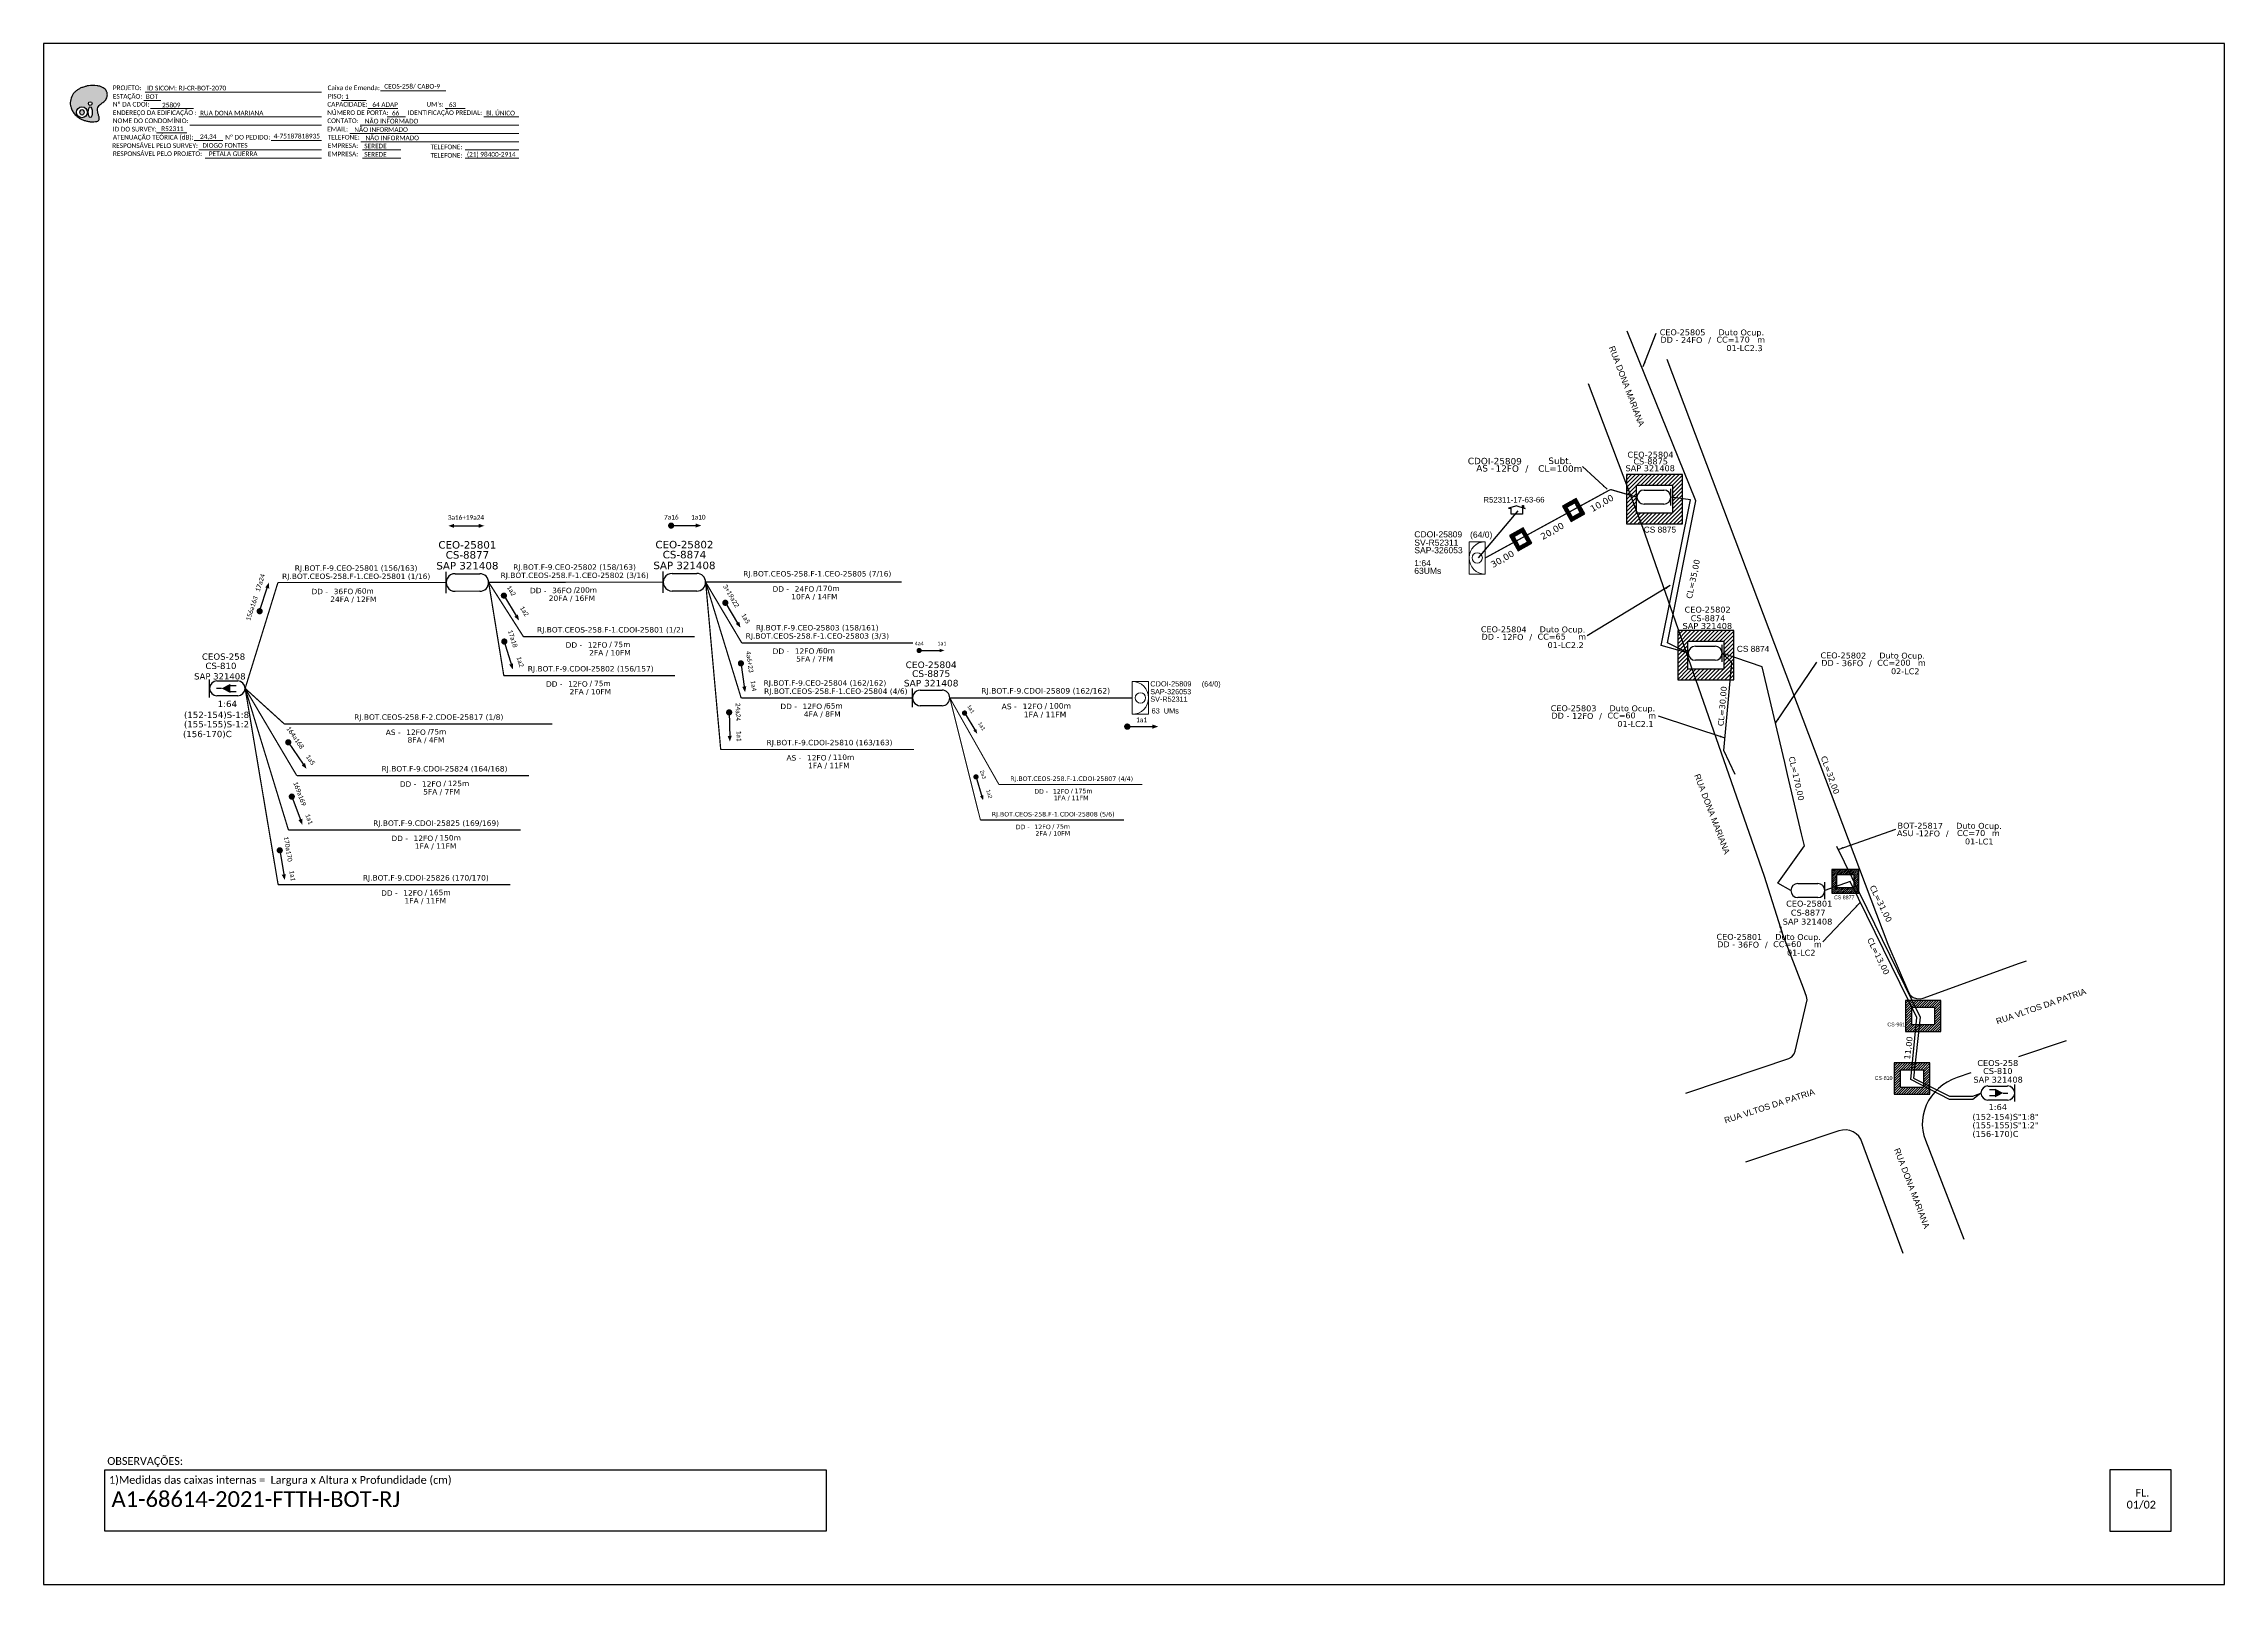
# Model space of a CAD drawing. Extents: x -4 to 1788, y 1 to 595.
# Drawn here: x -4 to 837, y 1 to 595 of the extents above; entities that cross this region are included whole.
import ezdxf
from ezdxf.enums import TextEntityAlignment as Align

# ---------------------------------------------------------------- set-up
doc = ezdxf.new("R2010")
doc.units = 0
for name, color, linetype in [('10.0-Cartográfico', 4, 'Continuous'), ('10.1-Caixas Subterrâneas', 5, 'Continuous'), ('20.4-CEOS', 1, 'Continuous'), ('20.5-CEO', 1, 'Continuous'), ('CABO OPTICO EXISTENTE', 5, 'Continuous'), ('CAP a instalar', 1, 'Continuous'), ('celulas gpon', 7, 'Continuous'), ('label_cabos', 7, 'Continuous'), ('Legenda', 1, 'Continuous'), ('QUADRA', 7, 'Continuous'), ('SETA', 7, 'Continuous'), ('surveys legendas', 7, 'Continuous')]:
    doc.layers.add(name, color=color, linetype=linetype)
for name, color, linetype, lineweight in [("20.0-LEGENDA DOS CDO'S", 1, 'Continuous', 0), ('20.1-CDO_INTERIOR', 1, 'Continuous', 0), ('40.1-ETIQUETAS', 1, 'Continuous', 20), ('Segmento Logradouro Texto', 251, 'Continuous', 0)]:
    doc.layers.add(name, color=color, linetype=linetype, lineweight=lineweight)
doc.layers.add('DROP DE CLIENTE', color=140, linetype='Continuous', plot=False)
doc.layers.add('EXTRA', color=50, linetype='Continuous', plot=False)
doc.styles.add('ARIAL', font='arial.ttf')
doc.styles.add('DIGICADE', font='arial.ttf')
doc.styles.add('MtXpl_Calibri', font='calibri.ttf')
doc.styles.add('siredit', font='verdana.ttf')
doc.styles.add('WMF-Calibri0', font='calibri.ttf')
doc.linetypes.add('FENCELINE1', pattern='A,0.25,-0.1,[133,ltypeshp.shx,S=0.1,R=0,X=-0.1,Y=0],-0.1,1', length=1.45)
doc.dimstyles.new('CC', dxfattribs={"dimtxt": 0.8, "dimasz": 2, "dimexe": 0.18, "dimexo": 0.0625, "dimgap": 0.09, "dimtad": 0, "dimdec": 0, "dimrnd": 1, "dimzin": 0, "dimdsep": 46, "dimtxsty": 'siredit', "dimblk": 'NONE', "dimcen": 0, "dimse1": 1, "dimse2": 1, "dimsd1": 1, "dimsd2": 1, "dimclrt": 7, "dimadec": 0, "dimazin": 0, "dimtfac": 1, "dimtdec": 0, "dimtofl": 0, "dimtmove": 0, "dimatfit": 3, "dimfxl": 0, "dimtolj": 1, "dimtzin": 0, "dimarcsym": 0})

# ---------------------------------------------------------------- blocks, each defined once
blk = doc.blocks.new('OI')
h = blk.add_hatch(color=40)
edge = h.paths.add_edge_path()
edge.add_spline(control_points=[(4.35, -0.67), (3.92, -0.99), (3.26, -1.5), (2.81, -2.59), (2.9, -3.5), (3.06, -4.27), (3.31, -4.85), (3.37, -5.39), (3.4, -5.88), (3.2, -6.4), (2.54, -6.61), (1.65, -6.63), (0.55, -6.67), (-0.56, -6.42), (-1.61, -6.14), (-2.77, -5.61), (-3.92, -4.77), (-4.89, -3.7), (-5.34, -2.65), (-5.6, -1.94), (-5.85, -0.96), (-5.71, 0.47), (-5.1, 2.02), (-4.14, 3.02), (-3.3, 3.61), (-2.37, 4.16), (-1.36, 4.44), (-0.56, 4.7), (0.79, 4.85), (2.24, 4.97), (3.79, 4.57), (4.67, 4.21), (5.44, 3.65), (5.76, 2.99), (6.03, 2.21), (6.01, 1.46), (5.72, 0.64), (5.31, 0.08), (4.88, -0.38), (4.51, -0.55), (4.35, -0.67)], knot_values=[0, 0, 0, 0, 1.60434, 2.417191, 3.427595, 4.282808, 4.776746, 5.304182, 5.888771, 6.258406, 6.858137, 7.79129, 8.986195, 10.124242, 11.187857, 12.242908, 13.953784, 15.414161, 16.515391, 17.349188, 17.675853, 19.552021, 21.515531, 22.568638, 23.63245, 24.621084, 25.782718, 26.745347, 27.142653, 29.870543, 31.004649, 31.921532, 32.709589, 33.801391, 34.042471, 35.192333, 35.971461, 36.628871, 37.254359, 37.836911, 37.836911, 37.836911, 37.836911], degree=3, periodic=0)
h.paths.add_polyline_path([(1.13, -0.87, -1), (-0.04, -0.87, -1)], flags=16)
edge = h.paths.add_edge_path(flags=16)
edge.add_ellipse((0.56, -3.59), major_axis=(-0.02, 1.71), ratio=0.361305, start_angle=0, end_angle=360)
h.paths.add_polyline_path([(-0.36, -3.62, -1), (-3.8, -3.62, -1)], flags=16)
edge = h.paths.add_edge_path(flags=0)
edge.add_ellipse((-2.08, -3.62), major_axis=(0, 0.885), ratio=0.758294, start_angle=0, end_angle=360)
at = {"color": 40}
for centre, radius in [((-2.08, -3.62), 1.72), ((0.54, -0.87), 0.587)]:
    blk.add_circle(centre, radius, dxfattribs=at)
blk.add_ellipse((-2.08, -3.62), major_axis=(0, 0.885), ratio=0.758294, start_param=-3.141592653589792, end_param=3.141592653589792, dxfattribs=at)
blk.add_ellipse((0.56, -3.59), major_axis=(-0.02, 1.71), ratio=0.361305, dxfattribs=at)
at = {"color": 40, "start_tangent": (-0.800898, -0.598801), "end_tangent": (-0.800898, -0.598801)}
blk.add_spline([(4.35, -0.67), (3.2, -1.78), (2.9, -2.54), (2.92, -3.55), (3.12, -4.38), (3.28, -4.85), (3.37, -5.37), (3.35, -5.95), (3.2, -6.29), (2.66, -6.55), (1.73, -6.63), (0.54, -6.62), (-0.58, -6.41), (-1.6, -6.11), (-2.56, -5.67), (-3.95, -4.67), (-4.89, -3.56), (-5.37, -2.56), (-5.64, -1.78), (-5.72, -1.46), (-5.63, 0.42), (-4.84, 2.22), (-4.13, 2.99), (-3.27, 3.62), (-2.4, 4.09), (-1.3, 4.47), (-0.37, 4.72), (0.02, 4.77), (2.75, 4.8), (3.85, 4.53), (4.69, 4.16), (5.31, 3.68), (5.85, 2.73), (5.93, 2.5), (5.94, 1.35), (5.67, 0.62), (5.29, 0.08), (4.84, -0.36), (4.35, -0.67)], degree=3, dxfattribs=at)
blk = doc.blocks.new('*U117')
at = {"layer": '20.4-CEOS', "color": 7, "style": 'siredit'}
for tag, p in [('FIBRAS_SPLITTER', (0, 0)), ('FIBRAS_TOP_C', (0, -4.13)), ('RESERVA_FINAIS', (0, -5.46))]:
    blk.add_attdef(tag, p, '', height=1.01, dxfattribs=at)
for tag, p, flags in [('ID_ATIVIDADE', (0, -6.77), 3), ('FATOR', (0, -8.09), 1), ('QTDE', (0, -9.4), 1), ('FID', (0, -10.71), 1)]:
    blk.add_attdef(tag, p, '', height=1.01, dxfattribs=dict(at, flags=flags))
blk = doc.blocks.new('*U118')
at = {"layer": '20.4-CEOS', "color": 7, "style": 'siredit'}
blk.add_attdef('FIBRAS_SPLITTER', (0, 0), '', height=1.01, dxfattribs=at)
for tag, p, flags in [('QTDE', (0, -4.11), 1), ('ID_ATIVIDADE', (0, -1.48), 3), ('FATOR', (0, -2.79), 1), ('FID', (0, -5.42), 1)]:
    blk.add_attdef(tag, p, '', height=1.01, dxfattribs=dict(at, flags=flags))
blk = doc.blocks.new('_None')
blk = doc.blocks.new('Inst CB DT OCUP CFOA-SM-ASU-120-S-12')
at = {"layer": 'label_cabos', "color": 0, "style": 'siredit'}
for tag, flags, p in [('ID_ATIVIDADE', 3, (1.31, 2.67)), ('FATOR', 1, (11.56, 2.55))]:
    blk.add_attdef(tag, text='', height=1, rotation=359.69, dxfattribs=dict(at, flags=flags)).set_placement(p, align=Align.MIDDLE_CENTER)
for tag, p in [('TIPO_CABO', (1.26, 0)), ('DESTINO_CABO', (3.13, 1.26)), ('CABO', (4.69, -0.05)), ('/', (7.71, -0.05)), ('LANCE', (10.91, 0)), ('TIPO_CABO', (13.11, 1.24)), ('UND', (15.96, 0)), ('FID', (13.15, -1.41))]:
    blk.add_attdef(tag, text='', height=1, rotation=359.69, dxfattribs=at).set_placement(p, align=Align.MIDDLE_CENTER)
blk.add_attdef('QTDE', (12.43, -0.47), '', height=1, rotation=359.69, dxfattribs=at)
blk = doc.blocks.new('Inst CB DT OCUP CFOA-SM-DD-G-24')
at = {"layer": 'label_cabos', "color": 0, "style": 'siredit'}
for tag, flags, p in [('ID_ATIVIDADE', 3, (1.31, 2.67)), ('FATOR', 1, (11.56, 2.55))]:
    blk.add_attdef(tag, text='', height=1, rotation=359.69, dxfattribs=dict(at, flags=flags)).set_placement(p, align=Align.MIDDLE_CENTER)
for tag, p in [('TIPO_CABO', (1.11, 0)), ('DESTINO_CABO', (3.13, 1.26)), ('CABO', (4.69, -0.05)), ('/', (7.71, -0.05)), ('LANCE', (10.41, 0.02)), ('TIPO_CABO', (13.11, 1.24)), ('UND', (16.46, 0)), ('FID', (13.65, -1.41))]:
    blk.add_attdef(tag, text='', height=1, rotation=359.69, dxfattribs=at).set_placement(p, align=Align.MIDDLE_CENTER)
blk.add_attdef('QTDE', (11.93, -0.45), '', height=1, rotation=359.69, dxfattribs=at)
blk = doc.blocks.new('Inst CB DT OCUP CFOA-SM-DD-S-36')
at = {"layer": 'label_cabos', "color": 0, "style": 'siredit'}
for tag, flags, p in [('ID_ATIVIDADE', 3, (1.31, 2.67)), ('FATOR', 1, (11.56, 2.55))]:
    blk.add_attdef(tag, text='', height=1, rotation=359.69, dxfattribs=dict(at, flags=flags)).set_placement(p, align=Align.MIDDLE_CENTER)
for tag, p in [('TIPO_CABO', (1.11, 0)), ('DESTINO_CABO', (3.13, 1.26)), ('CABO', (4.69, -0.05)), ('/', (7.71, -0.05)), ('LANCE', (10.41, 0.02)), ('TIPO_CABO', (13.11, 1.24)), ('UND', (16.46, 0)), ('FID', (13.65, -1.41))]:
    blk.add_attdef(tag, text='', height=1, rotation=359.69, dxfattribs=at).set_placement(p, align=Align.MIDDLE_CENTER)
blk.add_attdef('QTDE', (11.93, -0.45), '', height=1, rotation=359.69, dxfattribs=at)
blk = doc.blocks.new('Inst CB DT OCUP CFOA-SM-DD-S-12')
at = {"layer": 'label_cabos', "color": 0, "style": 'siredit'}
for tag, flags, p in [('ID_ATIVIDADE', 3, (1.31, 2.67)), ('FATOR', 1, (11.56, 2.55))]:
    blk.add_attdef(tag, text='', height=1, rotation=359.69, dxfattribs=dict(at, flags=flags)).set_placement(p, align=Align.MIDDLE_CENTER)
for tag, p in [('TIPO_CABO', (1.11, 0)), ('DESTINO_CABO', (3.13, 1.26)), ('CABO', (4.69, -0.05)), ('/', (7.71, -0.05)), ('LANCE', (10.41, 0.02)), ('TIPO_CABO', (13.11, 1.24)), ('UND', (16.46, 0)), ('FID', (13.65, -1.41))]:
    blk.add_attdef(tag, text='', height=1, rotation=359.69, dxfattribs=at).set_placement(p, align=Align.MIDDLE_CENTER)
blk.add_attdef('QTDE', (11.93, -0.45), '', height=1, rotation=359.69, dxfattribs=at)
blk = doc.blocks.new('*X98')
at = {"color": 0, "linetype": 'Continuous'}
for p, q in [((-1.25, 0.34099), (-0.49099, 1.1)), ((-1.25, 0.517767), (-0.667767, 1.1)), ((-1.25, 0.694544), (-0.844544, 1.1)), ((-1.25, 0.87132), (-1.02132, 1.1)), ((-1.25, 1.048097), (-1.198097, 1.1)), ((-0.789214, 0.625), (-0.314214, 1.1)), ((-0.612437, 0.625), (-0.137437, 1.1)), ((-0.43566, 0.625), (0.03934, 1.1)), ((-0.258883, 0.625), (0.216117, 1.1)), ((-0.082107, 0.625), (0.392893, 1.1)), ((0.09467, 0.625), (0.56967, 1.1)), ((0.271447, 0.625), (0.746447, 1.1)), ((0.448223, 0.625), (0.923223, 1.1)), ((0.625, 0.625), (1.1, 1.1)), ((0.801777, 0.625), (1.25, 1.073223)), ((-1.25, 0.164214), (-0.8035, 0.610714)), ((-1.25, -0.012563), (-0.8035, 0.433937)), ((-1.25, -0.18934), (-0.8035, 0.25716)), ((-1.25, -0.366117), (-0.8035, 0.080383)), ((0.8035, 0.449947), (1.25, 0.896447)), ((0.8035, 0.27317), (1.25, 0.71967)), ((0.8035, 0.096393), (1.25, 0.542893)), ((0.8035, -0.080383), (1.25, 0.366117)), ((0.8035, -0.25716), (1.25, 0.18934)), ((0.8035, -0.433937), (1.25, 0.012563)), ((-1.25, -0.542893), (-0.8035, -0.096393)), ((-1.25, -0.71967), (-0.8035, -0.27317)), ((-1.25, -0.896447), (-0.8035, -0.449947)), ((-1.25, -1.073223), (-0.801777, -0.625)), ((-1.1, -1.1), (-0.625, -0.625)), ((-0.923223, -1.1), (-0.448223, -0.625)), ((-0.746447, -1.1), (-0.271447, -0.625)), ((-0.56967, -1.1), (-0.09467, -0.625)), ((-0.392893, -1.1), (0.082107, -0.625)), ((-0.216117, -1.1), (0.258883, -0.625)), ((-0.03934, -1.1), (0.43566, -0.625)), ((0.137437, -1.1), (0.612437, -0.625)), ((0.314214, -1.1), (0.789214, -0.625)), ((0.49099, -1.1), (1.25, -0.34099)), ((0.667767, -1.1), (1.25, -0.517767)), ((0.8035, -0.610714), (1.25, -0.164214)), ((0.844544, -1.1), (1.25, -0.694544)), ((1.02132, -1.1), (1.25, -0.87132)), ((1.198097, -1.1), (1.25, -1.048097))]:
    blk.add_line(p, q, dxfattribs=at)
blk = doc.blocks.new('ETIQUETA_RS5F')
at = {"layer": '40.1-ETIQUETAS', "color": 0, "style": 'siredit'}
blk.add_text('/', height=1.5, dxfattribs=at).set_placement((1.58, -1.95), align=Align.MIDDLE_RIGHT)
for tag, p in [('ETIQUETA_R_SECUNDARIA', (1.21, 2.1)), ('ETIQUETA_R_PRIMARIA', (1.21, 4.1)), ('F_ATIVAS/F_MORTAS', (1.14, -4.24))]:
    blk.add_attdef(tag, text='', height=1.5, dxfattribs=at).set_placement(p, align=Align.MIDDLE_CENTER)
for tag, p in [('TIPO_CABO', (-6.58, -2.12)), ('CAP_CABO', (0.4, -2.09))]:
    blk.add_attdef(tag, text='', height=1.5, dxfattribs=at).set_placement(p, align=Align.MIDDLE_RIGHT)
blk.add_attdef('METROS', text='', height=1.5, dxfattribs=at).set_placement((2.14, -1.95), align=Align.MIDDLE_LEFT)
for tag, p in [('FUSÃO_1', (0.85, -8.39)), ('FUSÃO_2', (0.85, -10.6)), ('FUSÃO_3', (0.85, -12.93)), ('FUSÃO_4', (0.85, -15.14)), ('FUSÃO_5', (0.85, -17.16))]:
    blk.add_attdef(tag, text='', height=1.5, dxfattribs=at).set_placement(p, align=Align.CENTER)
blk = doc.blocks.new('CEOS_UN_SC')
at = {"layer": '20.4-CEOS', "color": 0}
for p, q in [((-9.11, 2.39), (-2.39, 2.39)), ((-2.39, -2.39), (-9.11, -2.39))]:
    blk.add_line(p, q, dxfattribs=at)
for points in [[(-11.5, -2.89), (-11.5, 2.89)], [(-7.6, 0), (-9.22, 0)], [(-4.96, 0.95), (-2.92, 0.95)], [(-4.96, -1.04), (-2.92, -1.04)]]:
    blk.add_lwpolyline(points, dxfattribs=at)
blk.add_lwpolyline([(-7.6, 0, 0, 2.95, 0), (-4.83, 0, 2.95, 2.95, 0)], format="xyseb", dxfattribs=at)
for centre, start, end in [((-9.11, 0), 90, 270), ((-2.39, 0), 270, 90)]:
    blk.add_arc(centre, 2.39, start, end, dxfattribs=at)
at = {"layer": '20.4-CEOS', "color": 7, "style": 'siredit'}
for tag, height, p in [('LOCAL?', 2.03, (-5.75, 7.27)), ('NOME?', 2.03, (-5.75, 10.27)), ('TIPO?', 2, (-8.17, 3.89))]:
    blk.add_attdef(tag, text='', height=height, dxfattribs=at).set_placement(p, align=Align.MIDDLE_CENTER)
for tag, p in [('RACIO_SPLITAGEM', (-5.75, -3.97)), ('FIBRAS_RESERVA', (-5.75, -7.51))]:
    blk.add_attdef(tag, text='', height=2.03, dxfattribs=at).set_placement(p, align=Align.TOP_CENTER)
blk = doc.blocks.new('SURVEY_SURVEY')
for p, q in [((0, 0.0000127), (-0.0000126, 0.000009)), ((-0.0000126, 0.000009), (-0.0000086, 0.000009)), ((-0.0000086, 0), (-0.0000086, 0.000009)), ((0.0000086, 0), (-0.0000086, 0)), ((0, 0.0000127), (0.0000126, 0.000009)), ((0.0000084, 0.0000132), (0.0000098, 0.0000132)), ((0.0000084, 0.0000103), (0.0000084, 0.0000132)), ((0.0000126, 0.000009), (0.0000086, 0.000009)), ((0.0000086, 0.000009), (0.0000086, 0)), ((0.0000098, 0.0000132), (0.0000098, 0.0000099))]:
    blk.add_line(p, q)
blk = doc.blocks.new('LEGENDA DOS CABOS')
at = {"layer": 'EXTRA', "color": 0, "style": 'siredit'}
for tag, p in [('ID', (4.6, 0.97)), ('XX', (9.03, 0.97))]:
    blk.add_attdef(tag, text='', height=0.48, rotation=359.69, dxfattribs=at).set_placement(p, align=Align.MIDDLE_CENTER)
at = {"layer": 'Legenda', "color": 0, "style": 'siredit'}
for tag, p in [('TIPO_CABO', (1.31, 0)), ('CABO', (4.69, -0.05)), ('/', (6.81, -0.05)), ('METROS', (10.03, -0.05))]:
    blk.add_attdef(tag, text='', height=0.8, rotation=359.69, dxfattribs=at).set_placement(p, align=Align.MIDDLE_CENTER)

msp = doc.modelspace()

# ---------------------------------------------------------------- linework, layer by layer
for p, q in [((837.17, 595.26), (-3.83, 595.26)), ((-3.83, 595.26), (-3.83, 1.26)), ((837.17, 1.26), (837.17, 595.26)), ((-3.83, 1.26), (837.17, 1.26))]:
    msp.add_line(p, q)
at = {"color": 7, "lineweight": 0}
for points in [[(34.76, 573.3), (41.31, 573.3)], [(35.28, 576.58), (103.29, 576.58)], [(111.09, 573.34), (120.57, 573.34)], [(126.13, 577.07), (151.27, 577.07)], [(37.42, 570.23), (53.98, 570.23)], [(52.58, 563.88), (103.29, 563.88)], [(55.99, 566.99), (103.29, 566.99)], [(118.25, 563.88), (179.48, 563.88)], [(121.14, 570.23), (132.76, 570.23)], [(128.72, 566.99), (135.67, 566.99)], [(151.08, 570.23), (158.75, 570.23)], [(165.9, 566.99), (179.45, 566.99)], [(39.74, 560.82), (51.43, 560.82)], [(54.28, 557.85), (65.27, 557.85)], [(83.93, 557.85), (103.32, 557.85)], [(114.21, 560.64), (179.48, 560.64)], [(118.5, 557.41), (179.48, 557.41)], [(55.99, 554.29), (103.29, 554.29)], [(58.48, 551.06), (103.29, 551.06)], [(119.11, 554.29), (133.91, 554.29)], [(119.11, 551.06), (133.91, 551.06)], [(158.71, 554.29), (179.48, 554.29)], [(158.71, 551.06), (179.48, 551.06)]]:
    msp.add_lwpolyline(points, dxfattribs=at)
for points, const_width in [([(237.58, 409.45, 1), (238.77, 409.45, 1)], 1.19), ([(333.31, 361.29, 1), (334.31, 361.29, 1)], 0.999)]:
    msp.add_lwpolyline(points, format="xyb", close=True, dxfattribs=dict(const_width=const_width))
at = {"color": 8}
for points, const_width in [([(173.36, 382.97, 1), (173.98, 381.95, 1)], 1.19), ([(173.65, 365.32, 1), (174, 364.18, 1)], 1.19), ([(351.07, 337.62, 1), (351.59, 336.76, 1)], 1), ([(90.17, 326.4, 1), (90.85, 325.42, 1)], 1.19), ([(355.59, 313.06, 1), (355.88, 312.1, 1)], 1), ([(91.67, 305.53, 1), (92.09, 304.42, 1)], 1.19), ([(87.15, 284.85, 1), (87.34, 283.68, 1)], 1.19)]:
    msp.add_lwpolyline(points, format="xyb", close=True, dxfattribs=dict(at, const_width=const_width))
at = {"color": 7}
for points, const_width in [([(258.76, 380.19, 1), (259.38, 379.17, 1)], 1.19), ([(258.98, 380.27, 1), (259.15, 379.09, 1)], 1.19), ([(79.3, 375.87, 1), (79.67, 377.01, 1)], 1.19), ([(265, 356.93, 1), (265.17, 355.75, 1)], 1.19), ([(260.53, 338.04, 1), (260.55, 336.84, 1)], 1.19), ([(413.47, 331.94, 1), (414.7, 331.94, 1)], 1.22)]:
    msp.add_lwpolyline(points, format="xyb", close=True, dxfattribs=dict(at, const_width=const_width))
at = {"color": 0}
for points in [[(19.73, 45.46), (297.98, 45.46), (297.98, 21.75), (19.73, 21.75)], [(816.67, 45.46), (792.97, 45.46), (792.97, 21.75), (816.67, 21.75)]]:
    msp.add_lwpolyline(points, close=True, dxfattribs=at)
msp.add_solid([(264.46, 372.37), (264.92, 370.08), (263.1, 371.54)])
at = {"layer": '10.0-Cartográfico'}
for points in [[(622.14, 473.62), (707.35, 248.12), (715.3, 229.54), (716.04, 228.41), (717.14, 227.57), (718.44, 227.08), (719.87, 226.99), (720.98, 227.21), (758.19, 240.72), (760.91, 241.66)], [(629.46, 190.61), (658.18, 200.3), (669.17, 203.95), (670.34, 204.7), (671.21, 205.74), (671.65, 206.84), (676.21, 226.62), (675.99, 227.94), (674.91, 231.06), (666.9, 251.77), (659.79, 274.17), (612.96, 408.71), (591.97, 464.11)], [(776.21, 210.78), (757.78, 204.59)], [(739.4, 198.42), (734.12, 196.64), (732.14, 195.89), (730.27, 194.92), (728.54, 193.79), (726.93, 192.49), (725.45, 191.05), (724.18, 189.48), (723.07, 187.79), (722.16, 185.99), (721.46, 184.12), (720.99, 182.2), (720.72, 180.24), (720.68, 178.25), (720.86, 176.3), (721.27, 174.35), (721.86, 172.51), (736.7, 134.31)], [(713.3, 128.81), (696.93, 172.9), (696.19, 174.02), (695.2, 174.98), (694.03, 175.72), (692.71, 176.23), (691.33, 176.47), (689.9, 176.43), (688.48, 176.1), (652.47, 164)]]:
    msp.add_lwpolyline(points, dxfattribs=at)
at = {"layer": '10.1-Caixas Subterrâneas', "color": 30}
for p, q in [((606.56, 429.13), (606.56, 410.11)), ((628.18, 429.13), (606.56, 429.13)), ((628.18, 410.11), (628.18, 429.13)), ((610.42, 414.22), (610.42, 425.02)), ((610.42, 425.02), (624.32, 425.02)), ((624.32, 425.02), (624.32, 414.22)), ((587.17, 419.91), (581.93, 416.97)), ((581.93, 416.97), (585.26, 411.02)), ((583.65, 416.54), (586.63, 418.21)), ((585.8, 412.72), (583.65, 416.54)), ((585.26, 411.02), (590.5, 413.95)), ((588.77, 414.38), (585.8, 412.72)), ((586.63, 418.21), (588.77, 414.38)), ((590.5, 413.95), (587.17, 419.91)), ((624.32, 414.22), (610.42, 414.22)), ((566.75, 408.56), (561.52, 405.63)), ((561.52, 405.63), (564.85, 399.67)), ((563.24, 405.2), (566.22, 406.87)), ((565.39, 401.37), (563.24, 405.2)), ((566.22, 406.87), (568.36, 403.04)), ((570.09, 402.61), (566.75, 408.56)), ((606.56, 410.11), (628.18, 410.11)), ((564.85, 399.67), (570.09, 402.61)), ((568.36, 403.04), (565.39, 401.37)), ((626.38, 368.95), (626.38, 349.93)), ((647.99, 368.95), (626.38, 368.95)), ((630.24, 354.04), (630.24, 364.84)), ((630.24, 364.84), (644.13, 364.84)), ((644.13, 364.84), (644.13, 354.04)), ((647.99, 349.93), (647.99, 368.95)), ((644.13, 354.04), (630.24, 354.04)), ((626.38, 349.93), (647.99, 349.93)), ((685.82, 276.86), (685.82, 267.78)), ((696.14, 276.86), (685.82, 276.86)), ((687.67, 269.74), (687.67, 274.9)), ((687.67, 274.9), (694.3, 274.9)), ((694.3, 269.74), (687.67, 269.74)), ((694.3, 274.9), (694.3, 269.74)), ((696.14, 267.78), (696.14, 276.86)), ((685.82, 267.78), (696.14, 267.78)), ((714.14, 226.4), (714.14, 214.38)), ((727.8, 226.4), (714.14, 226.4)), ((716.58, 216.98), (716.58, 223.81)), ((716.58, 223.81), (725.36, 223.81)), ((725.36, 223.81), (725.36, 216.98)), ((727.8, 214.38), (727.8, 226.4)), ((714.14, 214.38), (727.8, 214.38)), ((725.36, 216.98), (716.58, 216.98)), ((709.86, 202.29), (709.86, 190.26)), ((723.53, 202.29), (709.86, 202.29)), ((723.53, 190.26), (723.53, 202.29)), ((712.3, 192.86), (712.3, 199.69)), ((712.3, 199.69), (721.09, 199.69)), ((721.09, 199.69), (721.09, 192.86)), ((709.86, 190.26), (723.53, 190.26)), ((721.09, 192.86), (712.3, 192.86))]:
    msp.add_line(p, q, dxfattribs=at)
at = {"layer": '20.1-CDO_INTERIOR', "color": 1, "lineweight": 18}
for points in [[(545.89, 390.73), (545.89, 403.24), (552.14, 403.24), (552.15, 390.74)], [(422.3, 336.69), (422.3, 349.33), (415.98, 349.33), (415.98, 336.69)]]:
    msp.add_lwpolyline(points, close=True, dxfattribs=at)
for centre, radius in [((549.02, 396.99), 2), ((419.14, 343.01), 2.02)]:
    msp.add_circle(centre, radius, dxfattribs=at)
for centre, radius, start, end in [((552.14, 396.99), 6.25, 90.02759, 270.02759), ((415.98, 343.01), 6.32, 270, 90)]:
    msp.add_arc(centre, radius, start, end, dxfattribs=at)
at = {"layer": '20.4-CEOS', "color": 7}
for p, q in [((746, 193.39), (753.59, 193.39)), ((753.59, 187.98), (746, 187.98))]:
    msp.add_line(p, q, dxfattribs=at)
for points in [[(756.29, 193.95), (756.29, 187.43)], [(748.89, 191.87), (746.59, 191.87)], [(748.89, 189.62), (746.59, 189.62)], [(751.89, 190.69), (753.71, 190.69)]]:
    msp.add_lwpolyline(points, dxfattribs=at)
msp.add_lwpolyline([(751.89, 190.69, 0, 3.34, 0), (748.75, 190.69, 3.34, 3.34, 0)], format="xyseb", dxfattribs=at)
for centre, start, end in [((746, 190.69), 90, 270), ((753.59, 190.69), 270, 90)]:
    msp.add_arc(centre, 2.71, start, end, dxfattribs=at)
at = {"layer": '20.5-CEO', "color": 5}
for p, q in [((613.35, 423.12), (620.97, 423.12)), ((620.97, 417.69), (613.35, 417.69))]:
    msp.add_line(p, q, dxfattribs=at)
at = {"layer": '20.5-CEO', "color": 7}
for p, q in [((633.16, 362.94), (640.78, 362.94)), ((640.78, 357.51), (633.16, 357.51)), ((672.73, 271.46), (680.35, 271.46)), ((680.35, 266.03), (672.73, 266.03))]:
    msp.add_line(p, q, dxfattribs=at)
at = {"layer": '20.5-CEO', "color": 5}
msp.add_lwpolyline([(623.68, 417.13), (623.68, 423.68)], dxfattribs=at)
at = {"layer": '20.5-CEO', "color": 7}
for points in [[(643.5, 356.95), (643.5, 363.5)], [(683.07, 265.47), (683.07, 272.02)]]:
    msp.add_lwpolyline(points, dxfattribs=at)
at = {"layer": '20.5-CEO', "color": 5}
for centre, start, end in [((613.35, 420.41), 90, 270), ((620.97, 420.41), 270, 90)]:
    msp.add_arc(centre, 2.72, start, end, dxfattribs=at)
at = {"layer": '20.5-CEO', "color": 7}
for centre, start, end in [((633.16, 360.23), 90, 270), ((640.78, 360.23), 270, 90), ((672.73, 268.74), 90, 270), ((680.35, 268.74), 270, 90)]:
    msp.add_arc(centre, 2.72, start, end, dxfattribs=at)
at = {"layer": 'CAP a instalar', "color": 7, "ltscale": 5}
for p, q in [((633.34, 418.95), (606.81, 484.36)), ((619.93, 363.21), (631.24, 419.41)), ((622.37, 364.19), (633.34, 418.95)), ((631.24, 419.41), (623.68, 420.41)), ((630.45, 360.23), (619.93, 363.21)), ((630.45, 360.23), (622.37, 364.19)), ((658.88, 355.02), (643.5, 360.23)), ((647.18, 356.72), (643.5, 360.23)), ((644.18, 322.72), (647.18, 356.72)), ((667.6, 318.08), (658.88, 355.02)), ((648.48, 313.49), (644.18, 322.72)), ((668.7, 313.45), (667.6, 318.08)), ((667.6, 318.08), (667.6, 318.08)), ((668.7, 313.45), (668.7, 313.45)), ((674.09, 290.59), (668.7, 313.45)), ((664.9, 271.55), (675.19, 285.96)), ((675.19, 285.96), (674.09, 290.59)), ((674.09, 290.59), (674.09, 290.59)), ((675.19, 285.96), (675.19, 285.96)), ((670.01, 268.74), (664.9, 271.55)), ((692.87, 272.28), (683.07, 268.74)), ((718.52, 219.86), (692.87, 272.28)), ((716.26, 195.86), (718.52, 219.86)), ((719.84, 219.99), (717.33, 196.41)), ((731.11, 188.15), (716.26, 195.86)), ((717.33, 196.41), (731.11, 189.51)), ((731.11, 189.51), (740.2, 189.51)), ((740.2, 188.15), (731.11, 188.15)), ((743.29, 190.69), (740.2, 188.15)), ((740.2, 189.51), (743.29, 190.69))]:
    msp.add_line(p, q, dxfattribs=at)
at = {"layer": 'CAP a instalar', "color": 7, "linetype": 'Continuous'}
for p, q in [((151.43, 383.4), (151.43, 391.61)), ((154.83, 390.91), (164.37, 390.91)), ((235.13, 383.51), (235.13, 391.71)), ((238.53, 391.01), (248.07, 391.01)), ((164.37, 384.11), (154.83, 384.1)), ((248.08, 384.21), (238.53, 384.21))]:
    msp.add_line(p, q, dxfattribs=at)
at = {"layer": 'CAP a instalar', "color": 5, "linetype": 'Continuous'}
for p, q in [((331.26, 339.39), (331.26, 346.61)), ((334.25, 346), (342.64, 346)), ((342.65, 340.01), (334.25, 340.01))]:
    msp.add_line(p, q, dxfattribs=at)
at = {"layer": 'CAP a instalar', "color": 7, "linetype": 'FENCELINE1', "ltscale": 5}
msp.add_line((687.63, 285.84), (719.84, 219.99), dxfattribs=at)
at = {"layer": 'CAP a instalar', "color": 1, "linetype": 'FENCELINE1', "ltscale": 6}
for points, const_width in [([(600.43, 423.36), (552.14, 396.99)], 0.478), ([(600.43, 423.36), (610.63, 420.41)], 0.478), ([(345.64, 343.01), (415.98, 343.01)], 0.489)]:
    msp.add_lwpolyline(points, dxfattribs=dict(at, const_width=const_width))
at = {"layer": 'CAP a instalar', "color": 7, "linetype": 'FENCELINE1', "ltscale": 6, "const_width": 0.478}
for points in [[(73.89, 346.68), (86.53, 387.5)], [(86.53, 387.5), (151.43, 387.5)], [(167.78, 387.61), (235.13, 387.63)], [(251.48, 387.67), (327.02, 387.67)], [(251.48, 387.61), (265.4, 364.23)], [(251.48, 387.61), (265.18, 342.94)], [(251.48, 387.61), (257.29, 323.12)], [(265.4, 364.23), (331.49, 364.23)], [(265.18, 342.94), (331.26, 342.94)], [(257.29, 323.12), (331.82, 323.12)]]:
    msp.add_lwpolyline(points, dxfattribs=at)
at = {"layer": 'CAP a instalar', "color": 8, "linetype": 'FENCELINE1', "ltscale": 6}
for points, const_width in [([(167.78, 387.61), (181.22, 366.61)], 0.478), ([(167.78, 387.61), (173.64, 351.58)], 0.478), ([(181.22, 366.61), (247.3, 366.61)], 0.478), ([(73.89, 346.68), (86.61, 270.99)], 0.478), ([(90.59, 292.07), (73.89, 346.68)], 0.478), ([(93.82, 313.01), (73.89, 346.68)], 0.478), ([(173.64, 351.58), (239.72, 351.58)], 0.478), ([(345.64, 343.01), (364.57, 309.64)], 0.4), ([(345.64, 343.01), (357.44, 295.94)], 0.4), ([(93.82, 313.01), (183.33, 313.01)], 0.478), ([(364.57, 309.64), (419.92, 309.64)], 0.4), ([(357.44, 295.94), (412.79, 295.94)], 0.4), ([(90.59, 292.07), (180.11, 292.07)], 0.478), ([(86.61, 270.99), (176.13, 270.99)], 0.478)]:
    msp.add_lwpolyline(points, dxfattribs=dict(at, const_width=const_width))
at = {"layer": 'CAP a instalar', "color": 0, "linetype": 'FENCELINE1', "ltscale": 6, "const_width": 0.478}
for points in [[(89, 332.96), (73.89, 346.68)], [(89, 332.96), (192.31, 332.96)]]:
    msp.add_lwpolyline(points, dxfattribs=at)
at = {"layer": 'CAP a instalar', "color": 7, "linetype": 'Continuous'}
for centre, start_param, end_param in [((154.83, 387.51), 6.283185, 9.424778), ((164.37, 387.51), 3.141593, 6.283185), ((238.53, 387.61), 6.283185, 9.424778), ((248.08, 387.61), 3.141593, 6.283185)]:
    msp.add_ellipse(centre, major_axis=(0, 3.4), ratio=1, start_param=start_param, end_param=end_param, dxfattribs=at)
at = {"layer": 'CAP a instalar', "color": 5, "linetype": 'Continuous'}
for centre, start_param, end_param in [((334.25, 343), 6.283185, 9.424778), ((342.64, 343.01), 3.141593, 6.283185)]:
    msp.add_ellipse(centre, major_axis=(0, 2.99), ratio=1, start_param=start_param, end_param=end_param, dxfattribs=at)
at = {"layer": 'DROP DE CLIENTE'}
msp.add_lwpolyline([(549.49, 396.99), (564.78, 415.17)], dxfattribs=at)
at = {"layer": 'QUADRA'}
for points in [[(629.46, 190.61), (658.18, 200.3), (669.17, 203.95), (670.34, 204.7), (671.21, 205.74), (671.65, 206.84), (676.21, 226.62), (675.99, 227.94), (674.91, 231.06), (666.9, 251.77), (659.79, 274.17), (612.96, 408.71), (591.97, 464.11)], [(713.3, 128.81), (696.93, 172.9), (696.19, 174.02), (695.2, 174.98), (694.03, 175.72), (692.71, 176.23), (691.33, 176.47), (689.9, 176.43), (688.48, 176.1), (652.47, 164)]]:
    msp.add_lwpolyline(points, dxfattribs=at)
at = {"layer": 'SETA', "color": 7}
for points in [[(154.47, 409.34), (164.72, 409.34)], [(79.48, 376.44), (82.68, 386.18)], [(265.03, 356.72), (266.47, 346.56)], [(260.53, 337.83), (260.76, 327.56)], [(414.09, 331.94), (424.6, 331.94)]]:
    msp.add_lwpolyline(points, dxfattribs=at)
at = {"layer": 'SETA'}
for points in [[(238.17, 409.45), (248.42, 409.45)], [(258.87, 380.01), (264.2, 371.24)], [(333.81, 361.29), (342.39, 361.29)]]:
    msp.add_lwpolyline(points, dxfattribs=at)
at = {"layer": 'SETA', "color": 8}
for points in [[(173.47, 382.79), (178.8, 374.02)], [(173.71, 365.12), (176.69, 355.3)], [(351.17, 337.47), (355.63, 330.12)], [(90.51, 325.91), (96.32, 317.47)], [(355.64, 312.89), (358.14, 304.66)], [(91.88, 304.98), (95.46, 295.37)], [(87.24, 284.27), (88.9, 274.15)]]:
    msp.add_lwpolyline(points, dxfattribs=at)
at = {"layer": 'SETA', "color": 7}
for points in [[(154.47, 410.14), (152.29, 409.34), (154.47, 408.55)], [(163.9, 410.15), (166.09, 409.36), (163.9, 408.56)], [(81.65, 385.65), (83.09, 387.48), (83.16, 385.16)], [(261.55, 328.4), (260.8, 326.2), (259.96, 328.37)], [(423.76, 332.77), (426, 331.95), (423.76, 331.14)]]:
    msp.add_solid(points, dxfattribs=at)
at = {"layer": 'SETA'}
for points in [[(247.6, 410.26), (249.79, 409.46), (247.6, 408.67)], [(341.71, 361.97), (343.53, 361.31), (341.71, 360.64)], [(267.16, 347.49), (266.68, 345.21), (265.58, 347.26)]]:
    msp.add_solid(points, dxfattribs=at)
at = {"layer": 'SETA', "color": 8}
for points in [[(179.07, 375.14), (179.52, 372.86), (177.71, 374.32)], [(177.23, 356.32), (177.1, 353.99), (175.7, 355.86)], [(355.85, 331.06), (356.24, 329.15), (354.71, 330.37)], [(96.97, 317.92), (97.55, 315.67), (95.66, 317.02)], [(358.59, 305.52), (358.48, 303.57), (357.31, 305.13)], [(95.93, 296.42), (95.94, 294.1), (94.44, 295.87)], [(89.57, 275.09), (89.14, 272.81), (88, 274.84)]]:
    msp.add_solid(points, dxfattribs=at)

# ---------------------------------------------------------------- block references
at = {"color": 7, "xscale": 1.213923925163967, "yscale": 1.213923925163967, "zscale": 1.213923925163967, "rotation": 0.1532896023949059}
msp.add_blockref('OI', (13.47, 573.2), dxfattribs=at)
at = {"color": 0, "lineweight": 0}
ref = msp.add_blockref('Inst CB DT OCUP CFOA-SM-DD-G-24', (621.12, 481.09), dxfattribs=dict(at, xscale=2.269985918238624, yscale=2.269985918238624, zscale=2.269985918238624))
ref.add_attrib('DESTINO_CABO', 'CEO-25805', dxfattribs={"layer": 'label_cabos', "color": 0, "height": 2.27, "rotation": 359.69001, "style": 'siredit'}).set_placement((628.22, 483.96), align=Align.MIDDLE_CENTER)
ref.add_attrib('TIPO_CABO', 'Duto Ocup.', dxfattribs={"layer": 'label_cabos', "color": 0, "height": 2.27, "rotation": 359.69001, "style": 'siredit'}).set_placement((650.87, 483.92), align=Align.MIDDLE_CENTER)
ref.add_attrib('/', '/', dxfattribs={"layer": 'label_cabos', "color": 0, "height": 2.27, "rotation": 359.69001, "style": 'siredit'}).set_placement((638.63, 480.98), align=Align.MIDDLE_CENTER)
ref.add_attrib('FID', '01-LC2.3', dxfattribs={"layer": 'label_cabos', "color": 0, "height": 2.27, "rotation": 359.69001, "style": 'siredit'}).set_placement((652.1, 477.88), align=Align.MIDDLE_CENTER)
ref.add_attrib('LANCE', 'CC=', dxfattribs={"layer": 'label_cabos', "color": 0, "height": 2.27, "rotation": 359.69001, "style": 'siredit'}).set_placement((644.74, 481.14), align=Align.MIDDLE_CENTER)
ref.add_attrib('UND', 'm', dxfattribs={"layer": 'label_cabos', "color": 0, "height": 2.27, "rotation": 359.69001, "style": 'siredit'}).set_placement((658.49, 481.1), align=Align.MIDDLE_CENTER)
ref.add_attrib('CABO', '24FO', dxfattribs={"layer": 'label_cabos', "color": 0, "height": 2.27, "rotation": 359.69001, "style": 'siredit'}).set_placement((631.75, 480.98), align=Align.MIDDLE_CENTER)
ref.add_attrib('TIPO_CABO', 'DD - ', dxfattribs={"layer": 'label_cabos', "color": 0, "height": 2.27, "rotation": 359.69001, "style": 'siredit'}).set_placement((623.64, 481.08), align=Align.MIDDLE_CENTER)
ref.add_attrib('QTDE', '170', (648.19, 480.06), dxfattribs={"layer": 'label_cabos', "color": 0, "height": 2.27, "rotation": 359.69001, "style": 'siredit'})
ref = msp.add_blockref('Inst CB DT OCUP CFOA-SM-DD-S-12', (552.14, 366.58), dxfattribs=dict(at, xscale=2.269985918238624, yscale=2.269985918238624, zscale=2.269985918238624))
ref.add_attrib('DESTINO_CABO', 'CEO-25804', dxfattribs={"layer": 'label_cabos', "color": 0, "height": 2.27, "rotation": 359.69001, "style": 'siredit'}).set_placement((559.25, 369.45), align=Align.MIDDLE_CENTER)
ref.add_attrib('TIPO_CABO', 'Duto Ocup.', dxfattribs={"layer": 'label_cabos', "color": 0, "height": 2.27, "rotation": 359.69001, "style": 'siredit'}).set_placement((581.89, 369.41), align=Align.MIDDLE_CENTER)
ref.add_attrib('/', '/', dxfattribs={"layer": 'label_cabos', "color": 0, "height": 2.27, "rotation": 359.69001, "style": 'siredit'}).set_placement((569.65, 366.46), align=Align.MIDDLE_CENTER)
ref.add_attrib('FID', '01-LC2.2', dxfattribs={"layer": 'label_cabos', "color": 0, "height": 2.27, "rotation": 359.69001, "style": 'siredit'}).set_placement((583.12, 363.37), align=Align.MIDDLE_CENTER)
ref.add_attrib('LANCE', 'CC=', dxfattribs={"layer": 'label_cabos', "color": 0, "height": 2.27, "rotation": 359.69001, "style": 'siredit'}).set_placement((575.77, 366.63), align=Align.MIDDLE_CENTER)
ref.add_attrib('UND', 'm', dxfattribs={"layer": 'label_cabos', "color": 0, "height": 2.27, "rotation": 359.69001, "style": 'siredit'}).set_placement((589.51, 366.59), align=Align.MIDDLE_CENTER)
ref.add_attrib('CABO', '12FO', dxfattribs={"layer": 'label_cabos', "color": 0, "height": 2.27, "rotation": 359.69001, "style": 'siredit'}).set_placement((562.77, 366.46), align=Align.MIDDLE_CENTER)
ref.add_attrib('TIPO_CABO', 'DD - ', dxfattribs={"layer": 'label_cabos', "color": 0, "height": 2.27, "rotation": 359.69001, "style": 'siredit'}).set_placement((554.66, 366.57), align=Align.MIDDLE_CENTER)
ref.add_attrib('QTDE', '65', (579.22, 365.55), dxfattribs={"layer": 'label_cabos', "color": 0, "height": 2.27, "rotation": 359.69001, "style": 'siredit'})
ref = msp.add_blockref('Inst CB DT OCUP CFOA-SM-DD-S-36', (683.12, 356.51), dxfattribs=dict(at, xscale=2.269985918238624, yscale=2.269985918238624, zscale=2.269985918238624))
ref.add_attrib('DESTINO_CABO', 'CEO-25802', dxfattribs={"layer": 'label_cabos', "color": 0, "height": 2.27, "rotation": 359.69001, "style": 'siredit'}).set_placement((690.23, 359.37), align=Align.MIDDLE_CENTER)
ref.add_attrib('TIPO_CABO', 'Duto Ocup.', dxfattribs={"layer": 'label_cabos', "color": 0, "height": 2.27, "rotation": 359.69001, "style": 'siredit'}).set_placement((712.88, 359.33), align=Align.MIDDLE_CENTER)
ref.add_attrib('/', '/', dxfattribs={"layer": 'label_cabos', "color": 0, "height": 2.27, "rotation": 359.69001, "style": 'siredit'}).set_placement((700.63, 356.39), align=Align.MIDDLE_CENTER)
ref.add_attrib('FID', '02-LC2', dxfattribs={"layer": 'label_cabos', "color": 0, "height": 2.27, "rotation": 359.69001, "style": 'siredit'}).set_placement((714.1, 353.3), align=Align.MIDDLE_CENTER)
ref.add_attrib('LANCE', 'CC=', dxfattribs={"layer": 'label_cabos', "color": 0, "height": 2.27, "rotation": 359.69001, "style": 'siredit'}).set_placement((706.75, 356.56), align=Align.MIDDLE_CENTER)
ref.add_attrib('UND', 'm', dxfattribs={"layer": 'label_cabos', "color": 0, "height": 2.27, "rotation": 359.69001, "style": 'siredit'}).set_placement((720.5, 356.51), align=Align.MIDDLE_CENTER)
ref.add_attrib('CABO', '36FO', dxfattribs={"layer": 'label_cabos', "color": 0, "height": 2.27, "rotation": 359.69001, "style": 'siredit'}).set_placement((693.76, 356.39), align=Align.MIDDLE_CENTER)
ref.add_attrib('TIPO_CABO', 'DD - ', dxfattribs={"layer": 'label_cabos', "color": 0, "height": 2.27, "rotation": 359.69001, "style": 'siredit'}).set_placement((685.65, 356.5), align=Align.MIDDLE_CENTER)
ref.add_attrib('QTDE', '200', (710.2, 355.48), dxfattribs={"layer": 'label_cabos', "color": 0, "height": 2.27, "rotation": 359.69001, "style": 'siredit'})
ref = msp.add_blockref('Inst CB DT OCUP CFOA-SM-DD-S-12', (579.08, 336.16), dxfattribs=dict(at, xscale=2.269985918238624, yscale=2.269985918238624, zscale=2.269985918238624))
ref.add_attrib('DESTINO_CABO', 'CEO-25803', dxfattribs={"layer": 'label_cabos', "color": 0, "height": 2.27, "rotation": 359.69001, "style": 'siredit'}).set_placement((586.19, 339.02), align=Align.MIDDLE_CENTER)
ref.add_attrib('TIPO_CABO', 'Duto Ocup.', dxfattribs={"layer": 'label_cabos', "color": 0, "height": 2.27, "rotation": 359.69001, "style": 'siredit'}).set_placement((608.84, 338.98), align=Align.MIDDLE_CENTER)
ref.add_attrib('/', '/', dxfattribs={"layer": 'label_cabos', "color": 0, "height": 2.27, "rotation": 359.69001, "style": 'siredit'}).set_placement((596.59, 336.04), align=Align.MIDDLE_CENTER)
ref.add_attrib('FID', '01-LC2.1', dxfattribs={"layer": 'label_cabos', "color": 0, "height": 2.27, "rotation": 359.69001, "style": 'siredit'}).set_placement((610.06, 332.95), align=Align.MIDDLE_CENTER)
ref.add_attrib('LANCE', 'CC=', dxfattribs={"layer": 'label_cabos', "color": 0, "height": 2.27, "rotation": 359.69001, "style": 'siredit'}).set_placement((602.71, 336.21), align=Align.MIDDLE_CENTER)
ref.add_attrib('UND', 'm', dxfattribs={"layer": 'label_cabos', "color": 0, "height": 2.27, "rotation": 359.69001, "style": 'siredit'}).set_placement((616.45, 336.16), align=Align.MIDDLE_CENTER)
ref.add_attrib('CABO', '12FO', dxfattribs={"layer": 'label_cabos', "color": 0, "height": 2.27, "rotation": 359.69001, "style": 'siredit'}).set_placement((589.72, 336.04), align=Align.MIDDLE_CENTER)
ref.add_attrib('TIPO_CABO', 'DD - ', dxfattribs={"layer": 'label_cabos', "color": 0, "height": 2.27, "rotation": 359.69001, "style": 'siredit'}).set_placement((581.61, 336.15), align=Align.MIDDLE_CENTER)
ref.add_attrib('QTDE', '60', (606.16, 335.13), dxfattribs={"layer": 'label_cabos', "color": 0, "height": 2.27, "rotation": 359.69001, "style": 'siredit'})
ref = msp.add_blockref('Inst CB DT OCUP CFOA-SM-DD-S-36', (643, 248.01), dxfattribs=dict(at, xscale=2.269985918238624, yscale=2.269985918238624, zscale=2.269985918238624))
ref.add_attrib('DESTINO_CABO', 'CEO-25801', dxfattribs={"layer": 'label_cabos', "color": 0, "height": 2.27, "rotation": 359.69001, "style": 'siredit'}).set_placement((650.11, 250.88), align=Align.MIDDLE_CENTER)
ref.add_attrib('TIPO_CABO', 'Duto Ocup.', dxfattribs={"layer": 'label_cabos', "color": 0, "height": 2.27, "rotation": 359.69001, "style": 'siredit'}).set_placement((672.76, 250.84), align=Align.MIDDLE_CENTER)
ref.add_attrib('/', '/', dxfattribs={"layer": 'label_cabos', "color": 0, "height": 2.27, "rotation": 359.69001, "style": 'siredit'}).set_placement((660.51, 247.89), align=Align.MIDDLE_CENTER)
ref.add_attrib('FID', '01-LC2', dxfattribs={"layer": 'label_cabos', "color": 0, "height": 2.27, "rotation": 359.69001, "style": 'siredit'}).set_placement((673.98, 244.8), align=Align.MIDDLE_CENTER)
ref.add_attrib('LANCE', 'CC=', dxfattribs={"layer": 'label_cabos', "color": 0, "height": 2.27, "rotation": 359.69001, "style": 'siredit'}).set_placement((666.63, 248.06), align=Align.MIDDLE_CENTER)
ref.add_attrib('UND', 'm', dxfattribs={"layer": 'label_cabos', "color": 0, "height": 2.27, "rotation": 359.69001, "style": 'siredit'}).set_placement((680.38, 248.01), align=Align.MIDDLE_CENTER)
ref.add_attrib('CABO', '36FO', dxfattribs={"layer": 'label_cabos', "color": 0, "height": 2.27, "rotation": 359.69001, "style": 'siredit'}).set_placement((653.64, 247.89), align=Align.MIDDLE_CENTER)
ref.add_attrib('TIPO_CABO', 'DD - ', dxfattribs={"layer": 'label_cabos', "color": 0, "height": 2.27, "rotation": 359.69001, "style": 'siredit'}).set_placement((645.53, 248), align=Align.MIDDLE_CENTER)
ref.add_attrib('QTDE', '60', (670.08, 246.98), dxfattribs={"layer": 'label_cabos', "color": 0, "height": 2.27, "rotation": 359.69001, "style": 'siredit'})
at = {"layer": '10.1-Caixas Subterrâneas', "color": 30}
for p, xscale, yscale, zscale, rotation in [((617.37, 419.62), 8.64498121709044, 8.64498121709044, 17.28996243418088, 180.0000000000622), ((586.21, 415.46), 2.729659846027523, 2.729659846027523, 5.459319692055047, 119.261366250778), ((565.8, 404.12), 2.729659846027523, 2.729659846027523, 5.459319692055047, 119.261366250778), ((637.19, 359.44), 8.64498121709044, 8.64498121709044, 17.28996243418088, 180.0000000000622), ((690.98, 272.32), 4.126053996572154, 4.126053996572154, 8.252107993144309, 180.0000000000622), ((720.97, 220.39), 5.46528081021186, 5.46528081021186, 10.93056162042372, 180.0000000000622), ((716.69, 196.27), 5.46528081021186, 5.46528081021186, 10.93056162042372, 180.0000000000622)]:
    msp.add_blockref('*X98', p, dxfattribs=dict(at, xscale=xscale, yscale=yscale, zscale=zscale, rotation=rotation))
at = {"layer": '20.4-CEOS', "color": 7}
ref = msp.add_blockref('CEOS_UN_SC', (73.89, 346.68), dxfattribs=dict(at, xscale=1.194106319021452, yscale=1.194106319021452, zscale=1.194106319021452))
ref.add_attrib('NOME?', 'CEOS-258', dxfattribs={"color": 7, "height": 2.421, "style": 'siredit'}).set_placement((65.56, 358.94), align=Align.MIDDLE_CENTER)
ref.add_attrib('LOCAL?', 'CS-810', dxfattribs={"color": 7, "height": 2.421, "style": 'siredit'}).set_placement((64.56, 355.36), align=Align.MIDDLE_CENTER)
ref.add_attrib('TIPO?', 'SAP 321408', dxfattribs={"color": 7, "height": 2.388, "style": 'siredit'}).set_placement((64.14, 351.33), align=Align.MIDDLE_CENTER)
ref.add_attrib('RACIO_SPLITAGEM', '1:64', dxfattribs={"color": 7, "height": 2.421, "style": 'siredit'}).set_placement((67.03, 341.93), align=Align.TOP_CENTER)
ref.add_attrib('FIBRAS_RESERVA', '(152-154)S-1:8', dxfattribs={"color": 7, "height": 2.4211, "style": 'siredit'}).set_placement((62.86, 337.71), align=Align.TOP_CENTER)
at = {"layer": '20.4-CEOS', "color": 0, "lineweight": 0}
ref = msp.add_blockref('*U117', (740, 180.36), dxfattribs=dict(at, xscale=2.269985918238624, yscale=2.269985918238624, zscale=2.269985918238624))
ref.add_attrib('FIBRAS_SPLITTER', '(152-154)S"1:8"', (740, 180.36), dxfattribs={"color": 7, "height": 2.292, "style": 'siredit'})
ref.add_attrib('FIBRAS_TOP_C', '(156-170)C', (740, 173.78), dxfattribs={"color": 7, "height": 2.292, "style": 'siredit'})
at = {"layer": '20.4-CEOS', "color": 0, "lineweight": 0, "xscale": 2.269985918238624, "yscale": 2.269985918238624, "zscale": 2.269985918238624}
msp.add_blockref('*U118', (740, 177.12), dxfattribs=at).add_auto_attribs({'FIBRAS_SPLITTER': '(155-155)S"1:2"'})
at = {"layer": 'CAP a instalar', "color": 7, "linetype": 'FENCELINE1', "ltscale": 7}
ref = msp.add_blockref('ETIQUETA_RS5F', (115.06, 386.98), dxfattribs=dict(at, xscale=1.392805592594753, yscale=1.392805592594753, zscale=1.392805592594753))
ref.add_attrib('ETIQUETA_R_PRIMARIA', 'RJ.BOT.F-9.CEO-25801 (156/163)', dxfattribs={"layer": '40.1-ETIQUETAS', "color": 0, "height": 2.0892, "style": 'siredit'}).set_placement((116.66, 393.07), align=Align.MIDDLE_CENTER)
ref.add_attrib('ETIQUETA_R_SECUNDARIA', 'RJ.BOT.CEOS-258.F-1.CEO-25801 (1/16)', dxfattribs={"layer": '40.1-ETIQUETAS', "color": 0, "height": 2.0892, "style": 'siredit'}).set_placement((116.71, 389.91), align=Align.MIDDLE_CENTER)
ref.add_attrib('TIPO_CABO', 'DD -', dxfattribs={"layer": '40.1-ETIQUETAS', "color": 0, "height": 2.089, "style": 'siredit'}).set_placement((105.85, 384.03), align=Align.MIDDLE_RIGHT)
ref.add_attrib('CAP_CABO', '36FO', dxfattribs={"layer": '40.1-ETIQUETAS', "color": 0, "height": 2.089, "style": 'siredit'}).set_placement((115.57, 384.06), align=Align.MIDDLE_RIGHT)
ref.add_attrib('METROS', '60m', dxfattribs={"layer": '40.1-ETIQUETAS', "color": 0, "height": 2.089, "style": 'siredit'}).set_placement((117.06, 384.25), align=Align.MIDDLE_LEFT)
ref.add_attrib('F_ATIVAS/F_MORTAS', '24FA / 12FM', dxfattribs={"layer": '40.1-ETIQUETAS', "color": 0, "height": 2.0892, "style": 'siredit'}).set_placement((115.62, 381.06), align=Align.MIDDLE_CENTER)
ref = msp.add_blockref('ETIQUETA_RS5F', (199.33, 387.35), dxfattribs=dict(at, xscale=1.392805592594753, yscale=1.392805592594753, zscale=1.392805592594753))
ref.add_attrib('ETIQUETA_R_PRIMARIA', 'RJ.BOT.F-9.CEO-25802 (158/163)', dxfattribs={"layer": '40.1-ETIQUETAS', "color": 0, "height": 2.0892, "style": 'siredit'}).set_placement((200.92, 393.45), align=Align.MIDDLE_CENTER)
ref.add_attrib('ETIQUETA_R_SECUNDARIA', 'RJ.BOT.CEOS-258.F-1.CEO-25802 (3/16)', dxfattribs={"layer": '40.1-ETIQUETAS', "color": 0, "height": 2.0892, "style": 'siredit'}).set_placement((200.97, 390.28), align=Align.MIDDLE_CENTER)
ref.add_attrib('TIPO_CABO', 'DD -', dxfattribs={"layer": '40.1-ETIQUETAS', "color": 0, "height": 2.089, "style": 'siredit'}).set_placement((190.11, 384.41), align=Align.MIDDLE_RIGHT)
ref.add_attrib('CAP_CABO', '36FO', dxfattribs={"layer": '40.1-ETIQUETAS', "color": 0, "height": 2.089, "style": 'siredit'}).set_placement((199.84, 384.44), align=Align.MIDDLE_RIGHT)
ref.add_attrib('METROS', '200m', dxfattribs={"layer": '40.1-ETIQUETAS', "color": 0, "height": 2.089, "style": 'siredit'}).set_placement((201.33, 384.63), align=Align.MIDDLE_LEFT)
ref.add_attrib('F_ATIVAS/F_MORTAS', '20FA / 16FM', dxfattribs={"layer": '40.1-ETIQUETAS', "color": 0, "height": 2.0892, "style": 'siredit'}).set_placement((199.89, 381.44), align=Align.MIDDLE_CENTER)
ref = msp.add_blockref('ETIQUETA_RS5F', (292.86, 387.95), dxfattribs=dict(at, xscale=1.392805592594753, yscale=1.392805592594753, zscale=1.392805592594753))
ref.add_attrib('ETIQUETA_R_SECUNDARIA', 'RJ.BOT.CEOS-258.F-1.CEO-25805 (7/16)', dxfattribs={"layer": '40.1-ETIQUETAS', "color": 0, "height": 2.0892, "style": 'siredit'}).set_placement((294.51, 390.88), align=Align.MIDDLE_CENTER)
ref.add_attrib('TIPO_CABO', 'DD -', dxfattribs={"layer": '40.1-ETIQUETAS', "color": 0, "height": 2.089, "style": 'siredit'}).set_placement((283.65, 385), align=Align.MIDDLE_RIGHT)
ref.add_attrib('CAP_CABO', '24FO', dxfattribs={"layer": '40.1-ETIQUETAS', "color": 0, "height": 2.089, "style": 'siredit'}).set_placement((293.37, 385.03), align=Align.MIDDLE_RIGHT)
ref.add_attrib('METROS', '170m', dxfattribs={"layer": '40.1-ETIQUETAS', "color": 0, "height": 2.089, "style": 'siredit'}).set_placement((294.86, 385.22), align=Align.MIDDLE_LEFT)
ref.add_attrib('F_ATIVAS/F_MORTAS', '10FA / 14FM', dxfattribs={"layer": '40.1-ETIQUETAS', "color": 0, "height": 2.0892, "style": 'siredit'}).set_placement((293.42, 382.03), align=Align.MIDDLE_CENTER)
at = {"layer": 'CAP a instalar', "color": 8, "linetype": 'FENCELINE1', "ltscale": 7}
ref = msp.add_blockref('ETIQUETA_RS5F', (213.08, 366.35), dxfattribs=dict(at, xscale=1.392805592593667, yscale=1.392805592593667, zscale=1.392805592593667))
ref.add_attrib('ETIQUETA_R_SECUNDARIA', 'RJ.BOT.CEOS-258.F-1.CDOI-25801 (1/2)', dxfattribs={"layer": 'CABO OPTICO EXISTENTE', "color": 0, "height": 2.0892, "style": 'siredit'}).set_placement((214.72, 369.28), align=Align.MIDDLE_CENTER)
ref.add_attrib('TIPO_CABO', 'DD -', dxfattribs={"layer": '40.1-ETIQUETAS', "color": 0, "height": 2.089, "style": 'siredit'}).set_placement((203.86, 363.4), align=Align.MIDDLE_RIGHT)
ref.add_attrib('CAP_CABO', '12FO', dxfattribs={"layer": '40.1-ETIQUETAS', "color": 0, "height": 2.089, "style": 'siredit'}).set_placement((213.59, 363.43), align=Align.MIDDLE_RIGHT)
ref.add_attrib('METROS', '75m', dxfattribs={"layer": '40.1-ETIQUETAS', "color": 0, "height": 2.089, "style": 'siredit'}).set_placement((216.02, 363.63), align=Align.MIDDLE_LEFT)
ref.add_attrib('F_ATIVAS/F_MORTAS', '2FA / 10FM', dxfattribs={"layer": '40.1-ETIQUETAS', "color": 0, "height": 2.089, "style": 'siredit'}).set_placement((214.58, 360.41), align=Align.MIDDLE_CENTER)
at = {"layer": 'CAP a instalar', "color": 7, "linetype": 'FENCELINE1', "ltscale": 7}
ref = msp.add_blockref('ETIQUETA_RS5F', (292.91, 363.97), dxfattribs=dict(at, xscale=1.392805592594753, yscale=1.392805592594753, zscale=1.392805592594753))
ref.add_attrib('ETIQUETA_R_PRIMARIA', 'RJ.BOT.F-9.CEO-25803 (158/161)', dxfattribs={"layer": '40.1-ETIQUETAS', "color": 0, "height": 2.0892, "style": 'siredit'}).set_placement((294.51, 370.07), align=Align.MIDDLE_CENTER)
ref.add_attrib('ETIQUETA_R_SECUNDARIA', 'RJ.BOT.CEOS-258.F-1.CEO-25803 (3/3)', dxfattribs={"layer": '40.1-ETIQUETAS', "color": 0, "height": 2.0892, "style": 'siredit'}).set_placement((294.56, 366.9), align=Align.MIDDLE_CENTER)
ref.add_attrib('TIPO_CABO', 'DD -', dxfattribs={"layer": '40.1-ETIQUETAS', "color": 0, "height": 2.089, "style": 'siredit'}).set_placement((283.69, 361.03), align=Align.MIDDLE_RIGHT)
ref.add_attrib('CAP_CABO', '12FO', dxfattribs={"layer": '40.1-ETIQUETAS', "color": 0, "height": 2.089, "style": 'siredit'}).set_placement((293.42, 361.06), align=Align.MIDDLE_RIGHT)
ref.add_attrib('METROS', '60m', dxfattribs={"layer": '40.1-ETIQUETAS', "color": 0, "height": 2.089, "style": 'siredit'}).set_placement((294.91, 361.25), align=Align.MIDDLE_LEFT)
ref.add_attrib('F_ATIVAS/F_MORTAS', '5FA / 7FM', dxfattribs={"layer": '40.1-ETIQUETAS', "color": 0, "height": 2.089, "style": 'siredit'}).set_placement((293.47, 358.06), align=Align.MIDDLE_CENTER)
at = {"layer": 'CAP a instalar', "color": 8, "linetype": 'FENCELINE1', "ltscale": 7}
ref = msp.add_blockref('ETIQUETA_RS5F', (205.49, 351.33), dxfattribs=dict(at, xscale=1.392805592593667, yscale=1.392805592593667, zscale=1.392805592593667))
ref.add_attrib('ETIQUETA_R_SECUNDARIA', 'RJ.BOT.F-9.CDOI-25802 (156/157)', dxfattribs={"layer": 'CABO OPTICO EXISTENTE', "color": 0, "height": 2.0892, "style": 'siredit'}).set_placement((207.14, 354.26), align=Align.MIDDLE_CENTER)
ref.add_attrib('TIPO_CABO', 'DD -', dxfattribs={"layer": '40.1-ETIQUETAS', "color": 0, "height": 2.089, "style": 'siredit'}).set_placement((196.28, 348.38), align=Align.MIDDLE_RIGHT)
ref.add_attrib('CAP_CABO', '12FO', dxfattribs={"layer": '40.1-ETIQUETAS', "color": 0, "height": 2.089, "style": 'siredit'}).set_placement((206, 348.41), align=Align.MIDDLE_RIGHT)
ref.add_attrib('METROS', '75m', dxfattribs={"layer": '40.1-ETIQUETAS', "color": 0, "height": 2.089, "style": 'siredit'}).set_placement((208.44, 348.6), align=Align.MIDDLE_LEFT)
ref.add_attrib('F_ATIVAS/F_MORTAS', '2FA / 10FM', dxfattribs={"layer": '40.1-ETIQUETAS', "color": 0, "height": 2.089, "style": 'siredit'}).set_placement((207.01, 345.41), align=Align.MIDDLE_CENTER)
at = {"layer": 'CAP a instalar', "color": 7, "linetype": 'FENCELINE1', "ltscale": 7}
ref = msp.add_blockref('ETIQUETA_RS5F', (295.88, 342.68), dxfattribs=dict(at, xscale=1.392805592594753, yscale=1.392805592594753, zscale=1.392805592594753))
ref.add_attrib('ETIQUETA_R_PRIMARIA', 'RJ.BOT.F-9.CEO-25804 (162/162)', dxfattribs={"layer": '40.1-ETIQUETAS', "color": 0, "height": 2.0892, "style": 'siredit'}).set_placement((297.48, 348.78), align=Align.MIDDLE_CENTER)
ref.add_attrib('ETIQUETA_R_SECUNDARIA', 'RJ.BOT.CEOS-258.F-1.CEO-25804 (4/6)', dxfattribs={"layer": '40.1-ETIQUETAS', "color": 0, "height": 2.0892, "style": 'siredit'}).set_placement((301.67, 345.61), align=Align.MIDDLE_CENTER)
ref.add_attrib('TIPO_CABO', 'DD -', dxfattribs={"layer": '40.1-ETIQUETAS', "color": 0, "height": 2.089, "style": 'siredit'}).set_placement((286.66, 339.74), align=Align.MIDDLE_RIGHT)
ref.add_attrib('CAP_CABO', '12FO', dxfattribs={"layer": '40.1-ETIQUETAS', "color": 0, "height": 2.089, "style": 'siredit'}).set_placement((296.39, 339.77), align=Align.MIDDLE_RIGHT)
ref.add_attrib('METROS', '65m', dxfattribs={"layer": '40.1-ETIQUETAS', "color": 0, "height": 2.089, "style": 'siredit'}).set_placement((297.88, 339.96), align=Align.MIDDLE_LEFT)
ref.add_attrib('F_ATIVAS/F_MORTAS', '4FA / 8FM', dxfattribs={"layer": '40.1-ETIQUETAS', "color": 0, "height": 2.089, "style": 'siredit'}).set_placement((296.44, 336.77), align=Align.MIDDLE_CENTER)
at = {"layer": 'CAP a instalar', "color": 1, "linetype": 'FENCELINE1', "ltscale": 7}
ref = msp.add_blockref('ETIQUETA_RS5F', (380.92, 342.75), dxfattribs=dict(at, xscale=1.426765535265285, yscale=1.426765535265285, zscale=1.426765535265285))
ref.add_attrib('ETIQUETA_R_SECUNDARIA', 'RJ.BOT.F-9.CDOI-25809 (162/162)', dxfattribs={"layer": 'CABO OPTICO EXISTENTE', "color": 0, "height": 2.1401, "style": 'siredit'}).set_placement((382.6, 345.75), align=Align.MIDDLE_CENTER)
ref.add_attrib('TIPO_CABO', 'AS -', dxfattribs={"layer": '40.1-ETIQUETAS', "color": 0, "height": 2.14, "style": 'siredit'}).set_placement((371.48, 339.73), align=Align.MIDDLE_RIGHT)
ref.add_attrib('CAP_CABO', '12FO', dxfattribs={"layer": '40.1-ETIQUETAS', "color": 0, "height": 2.14, "style": 'siredit'}).set_placement((381.44, 339.76), align=Align.MIDDLE_RIGHT)
ref.add_attrib('METROS', '100m', dxfattribs={"layer": '40.1-ETIQUETAS', "color": 0, "height": 2.14, "style": 'siredit'}).set_placement((383.93, 339.96), align=Align.MIDDLE_LEFT)
ref.add_attrib('F_ATIVAS/F_MORTAS', '1FA / 11FM', dxfattribs={"layer": '40.1-ETIQUETAS', "color": 0, "height": 2.14, "style": 'siredit'}).set_placement((382.36, 336.66), align=Align.MIDDLE_CENTER)
at = {"layer": 'CAP a instalar', "color": 0, "linetype": 'FENCELINE1', "ltscale": 7}
ref = msp.add_blockref('ETIQUETA_RS5F', (143.05, 332.7), dxfattribs=dict(at, xscale=1.392805592594753, yscale=1.392805592594753, zscale=1.392805592594753))
ref.add_attrib('ETIQUETA_R_SECUNDARIA', 'RJ.BOT.CEOS-258.F-2.CDOE-25817 (1/8)', dxfattribs={"layer": '40.1-ETIQUETAS', "color": 0, "height": 2.0892, "style": 'siredit'}).set_placement((144.7, 335.63), align=Align.MIDDLE_CENTER)
ref.add_attrib('TIPO_CABO', 'AS -', dxfattribs={"layer": '40.1-ETIQUETAS', "color": 0, "height": 2.089, "style": 'siredit'}).set_placement((133.83, 329.76), align=Align.MIDDLE_RIGHT)
ref.add_attrib('CAP_CABO', '12FO', dxfattribs={"layer": '40.1-ETIQUETAS', "color": 0, "height": 2.089, "style": 'siredit'}).set_placement((143.56, 329.79), align=Align.MIDDLE_RIGHT)
ref.add_attrib('METROS', '75m', dxfattribs={"layer": '40.1-ETIQUETAS', "color": 0, "height": 2.089, "style": 'siredit'}).set_placement((145.05, 329.98), align=Align.MIDDLE_LEFT)
ref.add_attrib('F_ATIVAS/F_MORTAS', '8FA / 4FM', dxfattribs={"layer": '40.1-ETIQUETAS', "color": 0, "height": 2.089, "style": 'siredit'}).set_placement((143.61, 326.79), align=Align.MIDDLE_CENTER)
at = {"layer": 'CAP a instalar', "color": 7, "linetype": 'FENCELINE1', "ltscale": 7}
ref = msp.add_blockref('ETIQUETA_RS5F', (297.59, 322.87), dxfattribs=dict(at, xscale=1.392805592593667, yscale=1.392805592593667, zscale=1.392805592593667))
ref.add_attrib('ETIQUETA_R_SECUNDARIA', 'RJ.BOT.F-9.CDOI-25810 (163/163)', dxfattribs={"layer": 'CABO OPTICO EXISTENTE', "color": 0, "height": 2.0892, "style": 'siredit'}).set_placement((299.24, 325.8), align=Align.MIDDLE_CENTER)
ref.add_attrib('TIPO_CABO', 'AS -', dxfattribs={"layer": '40.1-ETIQUETAS', "color": 0, "height": 2.089, "style": 'siredit'}).set_placement((288.38, 319.92), align=Align.MIDDLE_RIGHT)
ref.add_attrib('CAP_CABO', '12FO', dxfattribs={"layer": '40.1-ETIQUETAS', "color": 0, "height": 2.089, "style": 'siredit'}).set_placement((298.1, 319.95), align=Align.MIDDLE_RIGHT)
ref.add_attrib('METROS', '110m', dxfattribs={"layer": '40.1-ETIQUETAS', "color": 0, "height": 2.089, "style": 'siredit'}).set_placement((300.53, 320.15), align=Align.MIDDLE_LEFT)
ref.add_attrib('F_ATIVAS/F_MORTAS', '1FA / 11FM', dxfattribs={"layer": '40.1-ETIQUETAS', "color": 0, "height": 2.089, "style": 'siredit'}).set_placement((298.98, 316.95), align=Align.MIDDLE_CENTER)
at = {"layer": 'CAP a instalar', "color": 8, "linetype": 'FENCELINE1', "ltscale": 7}
ref = msp.add_blockref('ETIQUETA_RS5F', (149.11, 312.76), dxfattribs=dict(at, xscale=1.392805592593667, yscale=1.392805592593667, zscale=1.392805592593667))
ref.add_attrib('ETIQUETA_R_SECUNDARIA', 'RJ.BOT.F-9.CDOI-25824 (164/168)', dxfattribs={"layer": 'CABO OPTICO EXISTENTE', "color": 0, "height": 2.0892, "style": 'siredit'}).set_placement((150.76, 315.69), align=Align.MIDDLE_CENTER)
ref.add_attrib('TIPO_CABO', 'DD -', dxfattribs={"layer": '40.1-ETIQUETAS', "color": 0, "height": 2.089, "style": 'siredit'}).set_placement((139.89, 309.81), align=Align.MIDDLE_RIGHT)
ref.add_attrib('CAP_CABO', '12FO', dxfattribs={"layer": '40.1-ETIQUETAS', "color": 0, "height": 2.089, "style": 'siredit'}).set_placement((149.62, 309.84), align=Align.MIDDLE_RIGHT)
ref.add_attrib('METROS', '125m', dxfattribs={"layer": '40.1-ETIQUETAS', "color": 0, "height": 2.089, "style": 'siredit'}).set_placement((152.05, 310.04), align=Align.MIDDLE_LEFT)
ref.add_attrib('F_ATIVAS/F_MORTAS', '5FA / 7FM', dxfattribs={"layer": '40.1-ETIQUETAS', "color": 0, "height": 2.089, "style": 'siredit'}).set_placement((149.64, 306.82), align=Align.MIDDLE_CENTER)
ref = msp.add_blockref('ETIQUETA_RS5F', (391.25, 309.43), dxfattribs=dict(at, xscale=1.166399984998861, yscale=1.166399984998861, zscale=1.166399984998861))
ref.add_attrib('ETIQUETA_R_SECUNDARIA', 'RJ.BOT.CEOS-258.F-1.CDOI-25807 (4/4)', dxfattribs={"layer": 'CABO OPTICO EXISTENTE', "color": 0, "height": 1.7496, "style": 'siredit'}).set_placement((392.63, 311.88), align=Align.MIDDLE_CENTER)
ref.add_attrib('TIPO_CABO', 'DD -', dxfattribs={"layer": '40.1-ETIQUETAS', "color": 0, "height": 1.75, "style": 'siredit'}).set_placement((383.54, 306.96), align=Align.MIDDLE_RIGHT)
ref.add_attrib('CAP_CABO', '12FO', dxfattribs={"layer": '40.1-ETIQUETAS', "color": 0, "height": 1.75, "style": 'siredit'}).set_placement((391.68, 306.99), align=Align.MIDDLE_RIGHT)
ref.add_attrib('METROS', '175m', dxfattribs={"layer": '40.1-ETIQUETAS', "color": 0, "height": 1.75, "style": 'siredit'}).set_placement((393.72, 307.15), align=Align.MIDDLE_LEFT)
ref.add_attrib('F_ATIVAS/F_MORTAS', '1FA / 11FM', dxfattribs={"layer": '40.1-ETIQUETAS', "color": 0, "height": 1.75, "style": 'siredit'}).set_placement((392.43, 304.45), align=Align.MIDDLE_CENTER)
ref = msp.add_blockref('ETIQUETA_RS5F', (145.88, 291.81), dxfattribs=dict(at, xscale=1.392805592593667, yscale=1.392805592593667, zscale=1.392805592593667))
ref.add_attrib('ETIQUETA_R_SECUNDARIA', 'RJ.BOT.F-9.CDOI-25825 (169/169)', dxfattribs={"layer": 'CABO OPTICO EXISTENTE', "color": 0, "height": 2.0892, "style": 'siredit'}).set_placement((147.53, 294.74), align=Align.MIDDLE_CENTER)
ref.add_attrib('TIPO_CABO', 'DD -', dxfattribs={"layer": '40.1-ETIQUETAS', "color": 0, "height": 2.089, "style": 'siredit'}).set_placement((136.67, 288.87), align=Align.MIDDLE_RIGHT)
ref.add_attrib('CAP_CABO', '12FO', dxfattribs={"layer": '40.1-ETIQUETAS', "color": 0, "height": 2.089, "style": 'siredit'}).set_placement((146.39, 288.9), align=Align.MIDDLE_RIGHT)
ref.add_attrib('METROS', '150m', dxfattribs={"layer": '40.1-ETIQUETAS', "color": 0, "height": 2.089, "style": 'siredit'}).set_placement((148.82, 289.09), align=Align.MIDDLE_LEFT)
ref.add_attrib('F_ATIVAS/F_MORTAS', '1FA / 11FM', dxfattribs={"layer": '40.1-ETIQUETAS', "color": 0, "height": 2.089, "style": 'siredit'}).set_placement((147.32, 285.88), align=Align.MIDDLE_CENTER)
ref = msp.add_blockref('ETIQUETA_RS5F', (384.12, 295.73), dxfattribs=dict(at, xscale=1.166399984998861, yscale=1.166399984998861, zscale=1.166399984998861))
ref.add_attrib('ETIQUETA_R_SECUNDARIA', 'RJ.BOT.CEOS-258.F-1.CDOI-25808 (5/6)', dxfattribs={"layer": 'CABO OPTICO EXISTENTE', "color": 0, "height": 1.7496, "style": 'siredit'}).set_placement((385.5, 298.18), align=Align.MIDDLE_CENTER)
ref.add_attrib('TIPO_CABO', 'DD -', dxfattribs={"layer": '40.1-ETIQUETAS', "color": 0, "height": 1.75, "style": 'siredit'}).set_placement((376.41, 293.26), align=Align.MIDDLE_RIGHT)
ref.add_attrib('CAP_CABO', '12FO', dxfattribs={"layer": '40.1-ETIQUETAS', "color": 0, "height": 1.75, "style": 'siredit'}).set_placement((384.55, 293.29), align=Align.MIDDLE_RIGHT)
ref.add_attrib('METROS', '75m', dxfattribs={"layer": '40.1-ETIQUETAS', "color": 0, "height": 1.75, "style": 'siredit'}).set_placement((386.59, 293.45), align=Align.MIDDLE_LEFT)
ref.add_attrib('F_ATIVAS/F_MORTAS', '2FA / 10FM', dxfattribs={"layer": '40.1-ETIQUETAS', "color": 0, "height": 1.75, "style": 'siredit'}).set_placement((385.34, 290.78), align=Align.MIDDLE_CENTER)
ref = msp.add_blockref('ETIQUETA_RS5F', (141.9, 270.73), dxfattribs=dict(at, xscale=1.392805592593667, yscale=1.392805592593667, zscale=1.392805592593667))
ref.add_attrib('ETIQUETA_R_SECUNDARIA', 'RJ.BOT.F-9.CDOI-25826 (170/170)', dxfattribs={"layer": 'CABO OPTICO EXISTENTE', "color": 0, "height": 2.0892, "style": 'siredit'}).set_placement((143.55, 273.66), align=Align.MIDDLE_CENTER)
ref.add_attrib('TIPO_CABO', 'DD -', dxfattribs={"layer": '40.1-ETIQUETAS', "color": 0, "height": 2.089, "style": 'siredit'}).set_placement((132.69, 267.79), align=Align.MIDDLE_RIGHT)
ref.add_attrib('CAP_CABO', '12FO', dxfattribs={"layer": '40.1-ETIQUETAS', "color": 0, "height": 2.089, "style": 'siredit'}).set_placement((142.41, 267.82), align=Align.MIDDLE_RIGHT)
ref.add_attrib('METROS', '165m', dxfattribs={"layer": '40.1-ETIQUETAS', "color": 0, "height": 2.089, "style": 'siredit'}).set_placement((144.84, 268.01), align=Align.MIDDLE_LEFT)
ref.add_attrib('F_ATIVAS/F_MORTAS', '1FA / 11FM', dxfattribs={"layer": '40.1-ETIQUETAS', "color": 0, "height": 2.089, "style": 'siredit'}).set_placement((143.35, 264.8), align=Align.MIDDLE_CENTER)
at = {"layer": 'label_cabos', "color": 0, "lineweight": 0}
ref = msp.add_blockref('LEGENDA DOS CABOS', (545.25, 430.25), dxfattribs=dict(at, xscale=2.492826577109396, yscale=2.492826577109396, zscale=2.492826577109396))
ref.add_attrib('ID', 'CDOI-25809', dxfattribs={"color": 0, "height": 2.493, "rotation": 359.69001, "style": 'siredit'}).set_placement((555.82, 434.31), align=Align.MIDDLE_CENTER)
ref.add_attrib('CABO', '12FO', dxfattribs={"color": 0, "height": 2.493, "rotation": 359.69001, "style": 'siredit'}).set_placement((560.61, 431.43), align=Align.MIDDLE_CENTER)
ref.add_attrib('METROS', 'CL=100m', dxfattribs={"color": 0, "height": 2.493, "rotation": 359.69001, "style": 'siredit'}).set_placement((581.04, 431.43), align=Align.MIDDLE_CENTER)
ref.add_attrib('XX', 'Subt.', dxfattribs={"color": 0, "height": 2.493, "rotation": 359.69001, "style": 'siredit'}).set_placement((580.92, 434.42), align=Align.MIDDLE_CENTER)
ref.add_attrib('/', '/', dxfattribs={"color": 0, "height": 2.49, "rotation": 359.69001, "style": 'siredit'}).set_placement((568.16, 431.43), align=Align.MIDDLE_CENTER)
ref.add_attrib('TIPO_CABO', 'AS -', dxfattribs={"color": 0, "height": 2.493, "rotation": 359.69001, "style": 'siredit'}).set_placement((552.08, 431.55), align=Align.MIDDLE_CENTER)
ref = msp.add_blockref('Inst CB DT OCUP CFOA-SM-ASU-120-S-12', (712.77, 290.87), dxfattribs=dict(at, xscale=2.269985918238624, yscale=2.269985918238624, zscale=2.269985918238624))
ref.add_attrib('DESTINO_CABO', 'BOT-25817', dxfattribs={"color": 0, "height": 2.27, "rotation": 359.69001, "style": 'siredit'}).set_placement((719.88, 293.74), align=Align.MIDDLE_CENTER)
ref.add_attrib('CABO', '12FO', dxfattribs={"color": 0, "height": 2.27, "rotation": 359.69001, "style": 'siredit'}).set_placement((723.41, 290.75), align=Align.MIDDLE_CENTER)
ref.add_attrib('TIPO_CABO', 'Duto Ocup.', dxfattribs={"color": 0, "height": 2.27, "rotation": 359.69001, "style": 'siredit'}).set_placement((742.53, 293.7), align=Align.MIDDLE_CENTER)
ref.add_attrib('/', '/', dxfattribs={"color": 0, "height": 2.27, "rotation": 359.69001, "style": 'siredit'}).set_placement((730.28, 290.75), align=Align.MIDDLE_CENTER)
ref.add_attrib('TIPO_CABO', 'ASU - ', dxfattribs={"color": 0, "height": 2.27, "rotation": 359.69001, "style": 'siredit'}).set_placement((715.64, 290.86), align=Align.MIDDLE_CENTER)
ref.add_attrib('FID', '01-LC1', dxfattribs={"color": 0, "height": 2.27, "rotation": 359.69001, "style": 'siredit'}).set_placement((742.62, 287.66), align=Align.MIDDLE_CENTER)
ref.add_attrib('LANCE', 'CC=', dxfattribs={"color": 0, "height": 2.27, "rotation": 359.69001, "style": 'siredit'}).set_placement((737.53, 290.88), align=Align.MIDDLE_CENTER)
ref.add_attrib('QTDE', '70', (740.98, 289.79), dxfattribs={"color": 0, "height": 2.27, "rotation": 359.69001, "style": 'siredit'})
ref.add_attrib('UND', 'm', dxfattribs={"color": 0, "height": 2.27, "rotation": 359.69001, "style": 'siredit'}).set_placement((749.01, 290.88), align=Align.MIDDLE_CENTER)
at = {"layer": 'surveys legendas', "color": 0, "xscale": 255265.4414960021, "yscale": 255265.4414960022, "zscale": 255265.4414960022, "rotation": 359.439235837181}
msp.add_blockref('SURVEY_SURVEY', (564.29, 413.83), dxfattribs=at)

# ---------------------------------------------------------------- texts
at = {"color": 7, "lineweight": 0, "style": 'WMF-Calibri0'}
for s, height, p in [('PROJETO:', 1.793, (22.88, 577.33)), ('ESTAÇÃO:', 1.793, (22.88, 574.05)), ('Nº DA CDOI:', 1.7927, (22.88, 570.98)), ('CAPACIDADE:', 1.7927, (105.57, 570.98)), ('Caixa de Emenda:', 1.7927, (105.68, 577.33)), ('PISO:', 1.793, (105.75, 574.09)), ("UM's:", 1.793, (143.81, 570.98)), ('ENDEREÇO DA EDIFICAÇÃO :', 1.7927, (22.88, 567.74)), ('NOME DO CONDOMÍNIO:', 1.7927, (22.88, 564.63)), ('CONTATO:', 1.793, (105.57, 564.63)), ('NÚMERO DE PORTA:', 1.7927, (105.57, 567.74)), ('IDENTIFICAÇÃO PREDIAL:', 1.7927, (136.65, 567.74)), ('RESPONSÁVEL PELO SURVEY:', 1.7927, (22.63, 555.04)), ('ATENUAÇÃO TEÓRICA (dB):', 1.7927, (22.88, 558.28)), ('ID DO SURVEY:', 1.7927, (22.88, 561.39)), ('Nº DO PEDIDO:', 1.7927, (66.22, 558.28)), ('EMAIL:', 1.793, (105.57, 561.39)), ('TELEFONE:', 1.793, (105.75, 558.28)), ('EMPRESA:', 1.793, (105.75, 555.04)), ('TELEFONE:', 1.793, (145.35, 554.54)), ('RESPONSÁVEL PELO PROJETO:', 1.7927, (22.88, 551.93)), ('EMPRESA:', 1.793, (105.75, 551.8)), ('TELEFONE:', 1.793, (145.35, 551.3))]:
    msp.add_text(s, height=height, dxfattribs=at).set_placement(p)
at = {"color": 7, "style": 'WMF-Calibri0'}
for s, height, p in [('BOT', 1.793, (35.56, 573.95)), ('ID SICOM: RJ-CR-BOT-2070', 1.7927, (36.07, 577.23)), ('1', 1.79, (112.44, 573.94)), (' 64 ADAP', 1.793, (122.31, 570.85)), ('CEOS-258/ CABO-9', 1.7927, (127.53, 577.91)), ('63', 1.793, (152.43, 570.83)), ('RUA DONA MARIANA', 1.7927, (56.5, 567.58)), ('NÃO INFORMADO', 1.7927, (120.03, 564.48)), ('66', 1.793, (130.5, 567.59)), ('Bl. ÚNICO', 1.793, (166.78, 567.59)), (' R52311', 1.793, (40.9, 561.56)), ('24,34', 1.793, (56.46, 558.52)), ('DIOGO FONTES', 1.7927, (57.39, 555.13)), ('4-75187818935', 1.7927, (84.88, 558.69)), ('NÃO INFORMADO', 1.7927, (115.99, 561.24)), ('SEREDE', 1.793, (119.81, 554.89)), ('NÃO INFORMADO', 1.7927, (120.28, 558.01)), ('PETALA GUERRA', 1.7927, (59.88, 551.9)), ('SEREDE', 1.793, (119.81, 551.66)), ('(21) 98400-2914', 1.7927, (159.42, 551.66))]:
    msp.add_text(s, height=height, dxfattribs=at).set_placement(p)
msp.add_text('25809', height=1.793, dxfattribs=at).set_placement((45.39, 570.69), align=Align.CENTER)
for s, style, p in [('OBSERVAÇÕES:', 'WMF-Calibri0', (20.72, 47.33)), ('1)Medidas das caixas internas =  Largura x Altura x Profundidade (cm)', 'MtXpl_Calibri', (21.4, 40.03)), ('01/02', 'WMF-Calibri0', (799.48, 30.5)), ('FL.', 'WMF-Calibri0', (802.9, 35.09))]:
    msp.add_text(s, height=3, dxfattribs=dict(style=style)).set_placement(p)
at = {"color": 1, "style": 'WMF-Calibri0'}
msp.add_text('A1-68614-2021-FTTH-BOT-RJ', height=6.0588, dxfattribs=at).set_placement((22.35, 31.11))
at = {"color": 7, "attachment_point": 5}
for s, insert, char_height, width in [('\\fCalibri|b0|i0|c0|p34;3a16+19a24', (159.03, 412.57), 1.7885, 30.2363), ('\\fCalibri|b0|i0|c0|p34;1a1', (419.59, 334.54), 1.8348, 31.0194)]:
    msp.add_mtext(s, dxfattribs=dict(at, insert=insert, char_height=char_height, width=width))
at = {"attachment_point": 5}
for s, insert, char_height, width in [('\\fCalibri|b0|i0|c0|p34;7a16', (238.23, 412.68), 1.7885, 30.2363), ('\\fCalibri|b0|i0|c0|p34;1a10', (248.64, 412.68), 1.7885, 30.2363), ('\\fCalibri|b0|i0|c0|p34;4a4', (333.86, 364), 1.4978, 25.3213), ('\\fCalibri|b0|i0|c0|p34;1a1', (342.58, 364), 1.4978, 25.3213)]:
    msp.add_mtext(s, dxfattribs=dict(at, insert=insert, char_height=char_height, width=width))
at = {"color": 7, "attachment_point": 5}
for s, insert, char_height, width, rotation in [('\\fCalibri|b0|i0|c0|p34;17a24', (79.68, 387.39), 1.7885, 30.2363, 71.85457), ('\\fCalibri|b0|i0|c0|p34;156a163', (76.44, 377.5), 1.7885, 30.2363, 71.85457), ('\\fCalibri|b0|i0|c0|p34;3+19a22', (261.32, 382.32), 1.7912, 30.2811, 300.21919), ('\\fCalibri|b0|i0|c0|p34;4a6+23', (268.48, 356.94), 1.7912, 30.2811, 278.08601), ('\\fCalibri|b0|i0|c0|p34;24a24', (263.98, 337.63), 1.7912, 30.2811, 271.27115), ('\\fCalibri|b0|i0|c0|p34;1a1', (264.35, 328.27), 1.7912, 30.2811, 271.27115)]:
    msp.add_mtext(s, dxfattribs=dict(at, insert=insert, char_height=char_height, width=width, rotation=rotation))
at = {"color": 8, "attachment_point": 5}
for s, insert, char_height, width, rotation in [('\\fCalibri|b0|i0|c0|p34;1a2', (176.55, 384.35), 1.7912, 30.2811, 301.29015), ('\\fCalibri|b0|i0|c0|p34;1a2', (181.56, 376.43), 1.7912, 30.2811, 301.29015), ('\\fCalibri|b0|i0|c0|p34;17a18', (177.09, 365.86), 1.7912, 30.2811, 286.87332), ('\\fCalibri|b0|i0|c0|p34;1a2', (179.96, 356.95), 1.7912, 30.2811, 286.87332), ('\\fCalibri|b0|i0|c0|p34;1a1', (353.75, 338.77), 1.5, 25.3588, 301.29015), ('\\fCalibri|b0|i0|c0|p34;164a168', (93.2, 327.69), 1.7885, 30.2363, 304.52215), ('\\fCalibri|b0|i0|c0|p34;1a1', (357.94, 332.14), 1.5, 25.3588, 301.29015), ('\\fCalibri|b0|i0|c0|p34;1a5', (99.1, 319.12), 1.7885, 30.2363, 304.52215), ('\\fCalibri|b0|i0|c0|p34;2a3', (358.47, 313.51), 1.5, 25.3588, 286.87332), ('\\fCalibri|b0|i0|c0|p34;169a169', (94.93, 306.05), 1.7885, 30.2363, 290.41197), ('\\fCalibri|b0|i0|c0|p34;1a2', (360.87, 306.04), 1.5, 25.3588, 286.87332), ('\\fCalibri|b0|i0|c0|p34;1a1', (98.56, 296.29), 1.7885, 30.2363, 290.41197), ('\\fCalibri|b0|i0|c0|p34;170a170', (90.44, 284.73), 1.7885, 30.2363, 279.30577), ('\\fCalibri|b0|i0|c0|p34;1a1', (92.12, 274.46), 1.7885, 30.2363, 279.30577)]:
    msp.add_mtext(s, dxfattribs=dict(at, insert=insert, char_height=char_height, width=width, rotation=rotation))
at = {"char_height": 1.7912, "width": 30.2811, "attachment_point": 5}
for s, insert, rotation in [('\\fCalibri|b0|i0|c0|p34;1a5', (266.95, 373.65), 300.21919), ('\\fCalibri|b0|i0|c0|p34;1a4', (269.96, 347.69), 278.08601)]:
    msp.add_mtext(s, dxfattribs=dict(at, insert=insert, rotation=rotation))
at = {"layer": '10.1-Caixas Subterrâneas', "color": 30, "style": 'ARIAL'}
for s, height, p in [('CS 8875', 2.298, (613.25, 406.76)), ('CS 8874', 2.298, (649.15, 360.78)), ('CS 8877', 1.453, (686.61, 265.39)), ('CS-961', 1.453, (707.2, 216.4)), ('CS-810', 1.453, (702.29, 195.76))]:
    msp.add_text(s, height=height, dxfattribs=at).set_placement(p)
at = {"layer": "20.0-LEGENDA DOS CDO'S", "color": 1, "style": 'ARIAL'}
for s, height, p in [('SV-R52311', 2.354, (524.78, 401.7)), ('CDOI-25809', 2.354, (524.77, 404.9)), ('SAP-326053', 2.354, (524.77, 398.79)), ('1:64', 2.354, (524.75, 393.81)), ('63UMs', 2.354, (524.75, 390.83)), ('SAP-326053', 1.994, (422.93, 344.43)), ('SV-R52311', 1.994, (422.95, 341.56))]:
    msp.add_text(s, height=height, rotation=359.97241, dxfattribs=at).set_placement(p)
for height, p in [(2.3537, (545.09, 404.8)), (1.9943, (441.8, 347.4))]:
    msp.add_text('            (64/0)', height=height, rotation=359.97241, dxfattribs=at).set_placement(p, align=Align.CENTER)
for s, p in [('CDOI-25809', (438.82, 347.44)), ('63  UMs', (433.96, 337.01))]:
    msp.add_text(s, height=2.022, dxfattribs=at).set_placement(p, align=Align.RIGHT)
at = {"layer": '20.4-CEOS', "color": 5, "style": 'siredit'}
for s, p in [('CEO-25804', (615.83, 437.94)), ('SAP 321408', (615.74, 432.7)), ('CS-8875', (615.93, 435.33))]:
    msp.add_text(s, height=2.292, dxfattribs=at).set_placement(p, align=Align.TOP_CENTER)
at = {"layer": '20.4-CEOS', "color": 7, "style": 'siredit'}
for s, p in [('SAP 321408', (159.6, 395.42)), ('CEO-25801', (159.6, 403.47)), ('CS-8877', (159.6, 399.61)), ('SAP 321408', (243.3, 395.53)), ('CEO-25802', (243.3, 403.57)), ('CS-8874', (243.3, 399.71))]:
    msp.add_text(s, height=2.882, rotation=0.01293, dxfattribs=at).set_placement(p, align=Align.TOP_CENTER)
for s, p in [('CEO-25802', (637.89, 378.21)), ('CEO-25801', (677.06, 264.85)), ('CEOS-258', (749.79, 203.39)), ('SAP 321408', (749.91, 196.98)), ('CS-810', (749.79, 200.31)), ('1:64', (749.79, 186.41))]:
    msp.add_text(s, height=2.292, dxfattribs=at).set_placement(p, align=Align.TOP_CENTER)
at = {"layer": '20.4-CEOS', "color": 5, "style": 'siredit'}
for s, p in [('CEO-25804', (338.44, 357.05)), ('CS-8875', (338.44, 353.65)), ('SAP 321408', (338.45, 349.97))]:
    msp.add_text(s, height=2.535, rotation=0.01293, dxfattribs=at).set_placement(p, align=Align.TOP_CENTER)
at = {"layer": '20.4-CEOS', "color": 7, "style": 'siredit'}
for tag, p in [('(156-170)C', (59.3, 330.31)), ('(155-155)S-1:2', (62.84, 334.08))]:
    msp.add_attdef(tag, text='(XX)R', height=2.421, dxfattribs=at).set_placement(p, align=Align.TOP_CENTER)
at = {"layer": '20.5-CEO', "color": 7, "style": 'siredit'}
for s, p in [('SAP 321408', (637.77, 371.91)), ('CS-8874', (638.05, 374.9)), ('CS-8877', (676.66, 261.38)), ('SAP 321408', (676.41, 257.92))]:
    msp.add_text(s, height=2.301, dxfattribs=at).set_placement(p, align=Align.TOP_CENTER)
msp.add_text('1', height=2.29, dxfattribs=at).set_placement((665.19, 252.58))
at = {"layer": 'celulas gpon', "color": 3, "style": 'siredit'}
for s, height, rotation, p in [('10,00', 2.493, 30.00484, (593.49, 414.59)), ('20,00', 2.493, 30.00484, (574.34, 403.86)), ('30,00', 2.493, 30.00484, (555.13, 393.07)), ('CL=35,00', 2.27, 78.20698, (631.78, 381.07)), ('CL=30,00', 2.27, 85.19816, (644.02, 332.04)), ('CL=170,00', 2.27, 282.80088, (669.14, 320.17)), ('CL=32,00', 2.27, 289.81815, (681.47, 320.17)), ('CL=31,00', 2.27, 296.21501, (700.27, 270.12)), ('CL=13,00', 2.27, 296.21501, (699.3, 249.85)), ('11,00', 2.27, 83.17345, (715.91, 203.5))]:
    msp.add_text(s, height=height, rotation=rotation, dxfattribs=at).set_placement(p)
at = {"layer": 'Segmento Logradouro Texto', "color": 7, "linetype": 'Continuous', "char_height": 2.3245, "attachment_point": 1, "style": 'DIGICADE'}
for s, insert, width, rotation in [('RUA DONA MARIANA', (601.92, 478.98), 40.1804, 290.86225), ('RUA DONA MARIANA', (634.85, 314.01), 40.1804, 290.86225), ('\\fArial|b0|i0|c0|p34;\\W1.0000000000;\\T1.0000000000;\\o\\lRUA VLTOS DA PATRIA', (748.84, 219.32), 37.1058, 18.89446), ('\\fArial|b0|i0|c0|p34;\\W1.0000000000;\\T1.0000000000;\\o\\lRUA VLTOS DA PATRIA', (644.02, 181.17), 37.1058, 17.96871), ('RUA DONA MARIANA', (711.9, 169.73), 40.1804, 290.86225)]:
    msp.add_mtext(s, dxfattribs=dict(at, insert=insert, width=width, rotation=rotation))
at = {"layer": 'Segmento Logradouro Texto', "linetype": 'Continuous', "insert": (748.84, 219.32), "char_height": 2.3245, "width": 37.1058, "attachment_point": 1, "rotation": 18.89446, "style": 'DIGICADE'}
msp.add_mtext('\\fArial|b0|i0|c0|p34;\\W1.0000000000;\\T1.0000000000;\\o\\lRUA VLTOS DA PATRIA', dxfattribs=at)
at = {"layer": 'surveys legendas', "color": 0, "style": 'ARIAL'}
msp.add_text('R52311-17-63-66', height=2.1538, rotation=0.09239, dxfattribs=at).set_placement((551.41, 418.33))

# ---------------------------------------------------------------- leaders
at = {"layer": 'label_cabos'}
for points in [[(613.01, 470.74), (618.08, 483.62)], [(599.1, 423.46), (589.57, 432.29)], [(623.49, 386.29), (591.38, 366.96)], [(664.07, 333.31), (679.99, 356.84)], [(644.66, 327.54), (618.91, 335.92)], [(688.25, 284.58), (710.44, 292.43)], [(696.54, 264.03), (682.34, 249.02)]]:
    msp.add_leader(points, dimstyle='CC', override={"dimgap": 0.09, "dimtad": 0}, dxfattribs=at)

doc.saveas('drawing.dxf')
